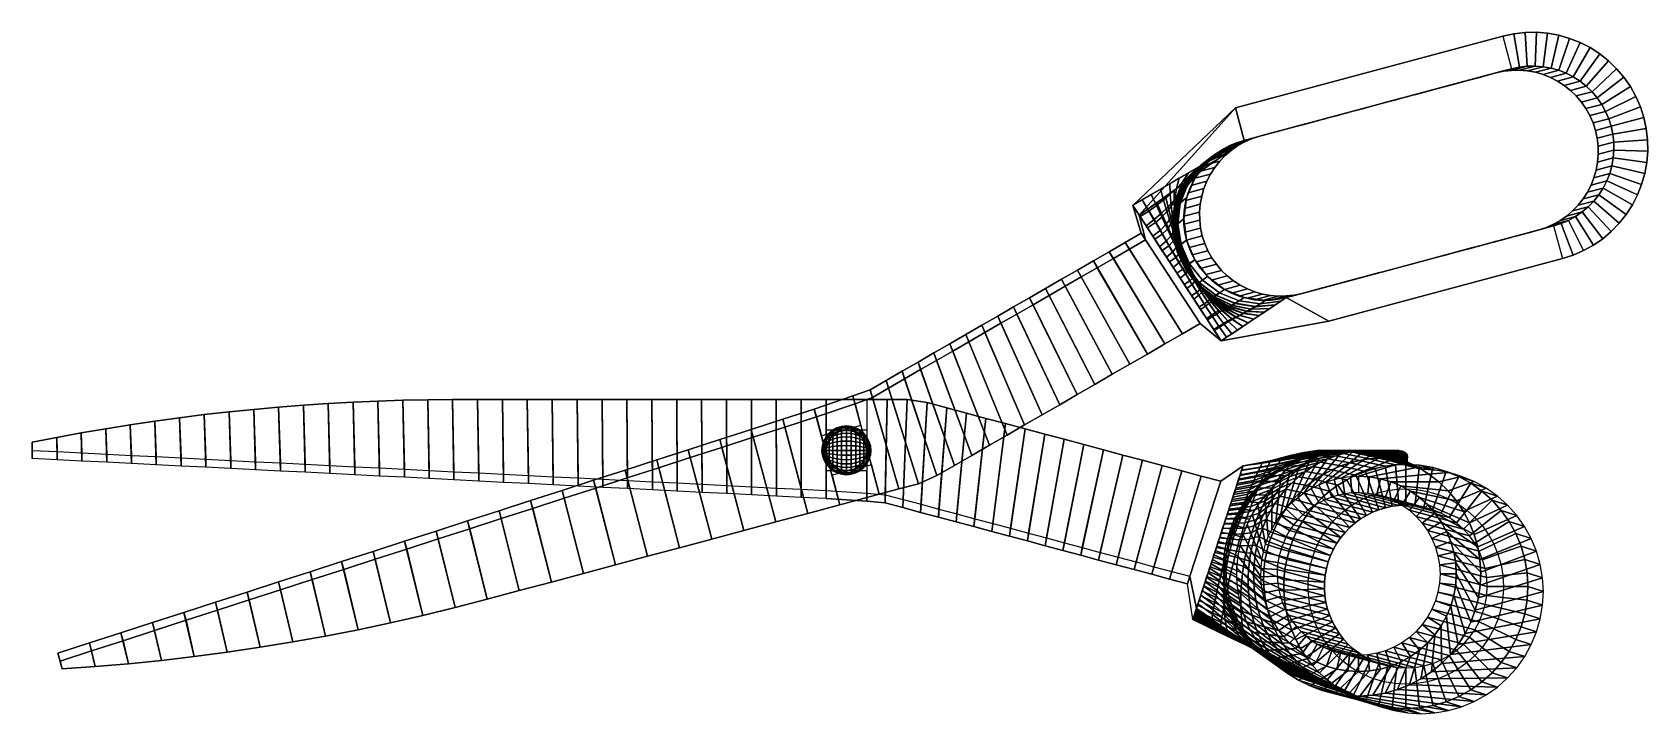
# Model space of a CAD drawing. Extents: x -5 to 4.92, y -1.62 to 2.57.
import ezdxf

# ---------------------------------------------------------------- set-up
doc = ezdxf.new("R2010")
doc.units = 0
doc.header["$MEASUREMENT"] = 0
for name, color, linetype in [('1STBLADE', 5, 'CONTINUOUS'), ('FINGSURF', 3, 'CONTINUOUS'), ('NEWSURF', 3, 'CONTINUOUS'), ('PIN', 7, 'CONTINUOUS')]:
    doc.layers.add(name, color=color, linetype=linetype)

msp = doc.modelspace()

# ---------------------------------------------------------------- linework, layer by layer
at = {"layer": '1STBLADE'}
for points in [[(-0.125, 0.125, 0.1), (-0.125, 0.3125, 0.1), (0.125, 0.3125, 0.1), (0.125, 0.125, 0.1)], [(-0.125, 0.125), (-0.125, 0.3125), (0.125, 0.3125), (0.125, 0.125)], [(-0.125, 0.3125, 0.1), (-0.125, 0.3125), (0.125, 0.3125), (0.125, 0.3125, 0.1)], [(-0.0735, 0.1011), (-0.0735, 0.1011, 0.1), (-0.1011, 0.0735, 0.1), (-0.1011, 0.0735)], [(-0.0386, 0.1189), (-0.0386, 0.1189, 0.1), (-0.0735, 0.1011, 0.1), (-0.0735, 0.1011)], [(0, 0.125), (0, 0.125, 0.1), (-0.0386, 0.1189, 0.1), (-0.0386, 0.1189)], [(0, 0.125, 0.1), (0, 0.125), (0, 0.125), (0, 0.125, 0.1)], [(0, 0.125, 0.1), (0, 0.125), (0, 0.125), (0, 0.125, 0.1)], [(0, 0.125), (0, 0.125, 0.1), (0.0386, 0.1189, 0.1), (0.0386, 0.1189)], [(0.0386, 0.1189), (0.0386, 0.1189, 0.1), (0.0735, 0.1011, 0.1), (0.0735, 0.1011)], [(0.0735, 0.1011), (0.0735, 0.1011, 0.1), (0.1011, 0.0735, 0.1), (0.1011, 0.0735)], [(-5, 0.05, 0.1), (-5, -0.05, 0.1), (-5, 0), (-5, 0.05)], [(-0.1189, 0.0386), (-0.1189, 0.0386, 0.1), (-0.125, 0, 0.1), (-0.125, 0)], [(-0.1189, -0.0386), (-0.1189, -0.0386, 0.1), (-0.125, 0, 0.1), (-0.125, 0)], [(-0.1011, 0.0735), (-0.1011, 0.0735, 0.1), (-0.1189, 0.0386, 0.1), (-0.1189, 0.0386)], [(0.1011, 0.0735), (0.1011, 0.0735, 0.1), (0.1189, 0.0386, 0.1), (0.1189, 0.0386)], [(0.1189, 0.0386), (0.1189, 0.0386, 0.1), (0.125, 0, 0.1), (0.125, 0)], [(0.1189, -0.0386), (0.1189, -0.0386, 0.1), (0.125, 0, 0.1), (0.125, 0)], [(-0.1011, -0.0735), (-0.1011, -0.0735, 0.1), (-0.1189, -0.0386, 0.1), (-0.1189, -0.0386)], [(-0.0735, -0.1011), (-0.0735, -0.1011, 0.1), (-0.1011, -0.0735, 0.1), (-0.1011, -0.0735)], [(0.0735, -0.1011), (0.0735, -0.1011, 0.1), (0.1011, -0.0735, 0.1), (0.1011, -0.0735)], [(0.1011, -0.0735), (0.1011, -0.0735, 0.1), (0.1189, -0.0386, 0.1), (0.1189, -0.0386)], [(-0.125, -0.125, 0.1), (-0.125, -0.2966, 0.1), (0.125, -0.3125, 0.1), (0.125, -0.125, 0.1)], [(-0.125, -0.125), (-0.125, -0.2466), (0.125, -0.2625), (0.125, -0.125)], [(-0.0386, -0.1189), (-0.0386, -0.1189, 0.1), (-0.0735, -0.1011, 0.1), (-0.0735, -0.1011)], [(0, -0.125), (0, -0.125, 0.1), (-0.0386, -0.1189, 0.1), (-0.0386, -0.1189)], [(0, -0.125), (0, -0.125, 0.1), (0.0386, -0.1189, 0.1), (0.0386, -0.1189)], [(0, -0.125, 0.1), (0, -0.125), (0, -0.125), (0, -0.125, 0.1)], [(0, -0.125, 0.1), (0, -0.125), (0, -0.125), (0, -0.125, 0.1)], [(0.0386, -0.1189), (0.0386, -0.1189, 0.1), (0.0735, -0.1011, 0.1), (0.0735, -0.1011)], [(-0.125, -0.2966, 0.1), (-0.125, -0.2466), (0.125, -0.2625), (0.125, -0.3125, 0.1)]]:
    msp.add_3dface(points, dxfattribs=at)
at = {"layer": '1STBLADE', "invisible_edges": 15}
for points in [[(-0.125, 0), (-0.1189, 0.0386), (-0.125, 0.125)], [(-0.1189, 0.0386), (-0.1011, 0.0735), (-0.125, 0.125)], [(-0.1011, 0.0735), (-0.0735, 0.1011), (-0.125, 0.125)], [(-0.0735, 0.1011), (-0.0386, 0.1189), (-0.125, 0.125)], [(-0.0386, 0.1189), (0, 0.125), (-0.125, 0.125)], [(-0.125, 0, 0.1), (-0.1189, 0.0386, 0.1), (-0.125, 0.125, 0.1)], [(-0.1189, 0.0386, 0.1), (-0.1011, 0.0735, 0.1), (-0.125, 0.125, 0.1)], [(-0.1011, 0.0735, 0.1), (-0.0735, 0.1011, 0.1), (-0.125, 0.125, 0.1)], [(-0.0735, 0.1011, 0.1), (-0.0386, 0.1189, 0.1), (-0.125, 0.125, 0.1)], [(-0.0386, 0.1189, 0.1), (0, 0.125, 0.1), (-0.125, 0.125, 0.1)], [(0.0386, 0.1189), (0, 0.125), (0.125, 0.125)], [(0.0386, 0.1189, 0.1), (0, 0.125, 0.1), (0.125, 0.125, 0.1)], [(0.0735, 0.1011), (0.0386, 0.1189), (0.125, 0.125)], [(0.0735, 0.1011, 0.1), (0.0386, 0.1189, 0.1), (0.125, 0.125, 0.1)], [(0.1011, 0.0735), (0.0735, 0.1011), (0.125, 0.125)], [(0.1011, 0.0735, 0.1), (0.0735, 0.1011, 0.1), (0.125, 0.125, 0.1)], [(0.1189, 0.0386), (0.1011, 0.0735), (0.125, 0.125)], [(0.1189, 0.0386, 0.1), (0.1011, 0.0735, 0.1), (0.125, 0.125, 0.1)], [(0.125, 0), (0.1189, 0.0386), (0.125, 0.125)], [(0.125, 0, 0.1), (0.1189, 0.0386, 0.1), (0.125, 0.125, 0.1)], [(-0.125, 0), (-0.1189, -0.0386), (-0.125, -0.125)], [(-0.125, 0, 0.1), (-0.1189, -0.0386, 0.1), (-0.125, -0.125, 0.1)], [(0.125, 0), (0.1189, -0.0386), (0.125, -0.125)], [(0.125, 0, 0.1), (0.1189, -0.0386, 0.1), (0.125, -0.125, 0.1)], [(-0.1189, -0.0386), (-0.1011, -0.0735), (-0.125, -0.125)], [(-0.1189, -0.0386, 0.1), (-0.1011, -0.0735, 0.1), (-0.125, -0.125, 0.1)], [(-0.1011, -0.0735), (-0.0735, -0.1011), (-0.125, -0.125)], [(-0.1011, -0.0735, 0.1), (-0.0735, -0.1011, 0.1), (-0.125, -0.125, 0.1)], [(0.1011, -0.0735), (0.0735, -0.1011), (0.125, -0.125)], [(0.1011, -0.0735, 0.1), (0.0735, -0.1011, 0.1), (0.125, -0.125, 0.1)], [(0.1189, -0.0386), (0.1011, -0.0735), (0.125, -0.125)], [(0.1189, -0.0386, 0.1), (0.1011, -0.0735, 0.1), (0.125, -0.125, 0.1)], [(-0.0735, -0.1011), (-0.0386, -0.1189), (-0.125, -0.125)], [(-0.0735, -0.1011, 0.1), (-0.0386, -0.1189, 0.1), (-0.125, -0.125, 0.1)], [(-0.0386, -0.1189), (0, -0.125), (-0.125, -0.125)], [(-0.0386, -0.1189, 0.1), (0, -0.125, 0.1), (-0.125, -0.125, 0.1)], [(0.0386, -0.1189), (0, -0.125), (0.125, -0.125)], [(0.0386, -0.1189, 0.1), (0, -0.125, 0.1), (0.125, -0.125, 0.1)], [(0.0735, -0.1011), (0.0386, -0.1189), (0.125, -0.125)], [(0.0735, -0.1011, 0.1), (0.0386, -0.1189, 0.1), (0.125, -0.125, 0.1)]]:
    msp.add_3dface(points, dxfattribs=at)
at = {"layer": 'FINGSURF', "extrusion": (3.17092e-17, -1.1834e-16, -1)}
for p, q in [((0.0399, 0.3342, 0.1), (-0.1975, 0.2541, 0.1)), ((0.0884, 0.1531, 0.1), (0.0399, 0.3342, 0.1)), ((-0.1531, 0.0884, 0.1), (-0.1975, 0.2541, 0.1)), ((0.0528, 0.2859, 0.2), (-0.1846, 0.2058, 0.2)), ((-0.1531, 0.0884, 0.2), (-0.1846, 0.2058, 0.2)), ((0.0884, 0.1531, 0.2), (0.0528, 0.2859, 0.2)), ((0.1531, -0.0884, 0.2), (0.2016, -0.2695, 0.2)), ((0.1531, -0.0884, 0.1), (0.2016, -0.2695, 0.1)), ((-0.0884, -0.1531, 0.2), (-0.0399, -0.3342, 0.2)), ((-0.0884, -0.1531, 0.1), (-0.0399, -0.3342, 0.1))]:
    msp.add_line(p, q, dxfattribs=at)
for elevation in [-0.1, -0.2]:
    msp.add_lwpolyline([(-0.2016, -0.2695), (0.0399, -0.3342, 0.049876)], format="xyb", dxfattribs=dict(at, elevation=elevation))
at = {"layer": 'FINGSURF'}
for points in [[(4.0313, 2.5446, 0.35), (4.0313, 2.5446, -0.15), (2.3892, 2.1046, -0.15), (2.3892, 2.1046, 0.35)], [(2.4429, 1.9044, 0.45), (2.3892, 2.1046, 0.35), (4.0313, 2.5446, 0.35), (4.0849, 2.3444, 0.45)], [(2.4429, 1.9044, -0.15), (2.3892, 2.1046, -0.15), (4.0313, 2.5446, -0.15), (4.0849, 2.3444, -0.15)], [(3.9883, 2.3185, 0.35), (4.0849, 2.3444, 0.45), (2.4429, 1.9044, 0.45), (2.5394, 1.9303, 0.35)], [(2.4429, 1.9044, -0.15), (2.5394, 1.9303, -0.05), (3.9883, 2.3185, -0.05), (4.0849, 2.3444, -0.15)], [(2.5394, 1.9303, -0.05), (2.5394, 1.9303, 0.35), (3.9883, 2.3185, 0.35), (3.9883, 2.3185, -0.05)], [(1.7586, 1.5052, 0.0741), (2.3892, 2.1046, -0.15), (2.4429, 1.9044, -0.15), (1.7586, 1.5052, 0.0741)], [(1.7982, 1.4444, 0.2241), (2.3892, 2.1046, 0.35), (2.3892, 2.1046, -0.15), (1.7586, 1.5052, 0.0741)], [(1.7982, 1.4444, 0.2241), (2.3892, 2.1046, 0.35), (2.4429, 1.9044, 0.45), (1.7982, 1.4444, 0.2241)], [(1.8369, 1.2933, 0.2), (1.8105, 1.3338, 0.1), (1.7586, 1.5052, 0.0741), (1.7982, 1.4444, 0.2241)], [(1.7586, 1.5052, 0.0741), (1.8105, 1.3338, 0.1), (2.1722, 0.7785, 0.1), (2.3011, 0.6723, 0.0741)], [(1.8369, 1.2933, 0.2), (1.7982, 1.4444, 0.2241), (2.3011, 0.6723, 0.2241), (2.1722, 0.7785, 0.2)], [(2.7983, 0.9644, 0.35), (2.7017, 0.9385, 0.45), (4.3437, 1.3785, 0.45), (4.2472, 1.3526, 0.35)], [(4.3437, 1.3785, -0.15), (4.2472, 1.3526, -0.05), (2.7983, 0.9644, -0.05), (2.7017, 0.9385, -0.15)], [(2.962, 0.7937, -0.15), (2.7017, 0.9385, -0.15), (4.3437, 1.3785, -0.15), (4.3974, 1.1783, -0.15)], [(2.962, 0.7937, 0.35), (2.7017, 0.9385, 0.45), (4.3437, 1.3785, 0.45), (4.3974, 1.1783, 0.35)], [(2.7983, 0.9644, -0.05), (2.7983, 0.9644, 0.35), (4.2472, 1.3526, 0.35), (4.2472, 1.3526, -0.05)], [(2.962, 0.7937, -0.15), (2.962, 0.7937, 0.35), (4.3974, 1.1783, 0.35), (4.3974, 1.1783, -0.15)], [(2.3011, 0.6723, 0.0741), (2.7017, 0.9385, -0.15), (2.962, 0.7937, -0.1383), (2.3011, 0.6723, 0.0741)], [(2.3011, 0.6723, 0.2241), (2.962, 0.7937, 0.35), (2.7017, 0.9385, 0.45), (2.3011, 0.6723, 0.2241)], [(2.1722, 0.7785, 0.1), (2.1722, 0.7785, 0.2), (2.3011, 0.6723, 0.2241), (2.3011, 0.6723, 0.0741)], [(2.3011, 0.6723, 0.2241), (2.3011, 0.6723, 0.0741), (2.962, 0.7937, -0.1383), (2.962, 0.7937, 0.35)], [(0.0528, 0.2859, 0.2), (0.0399, 0.3342, 0.1), (-0.1975, 0.2541, 0.1), (-0.1846, 0.2058, 0.2)], [(-0.1531, 0.0884, 0.1), (-0.1975, 0.2541, 0.1), (0.0399, 0.3342, 0.1), (0.0884, 0.1531, 0.1)], [(-0.1531, 0.0884, 0.2), (-0.1846, 0.2058, 0.2), (0.0528, 0.2859, 0.2), (0.0884, 0.1531, 0.2)], [(-0.0681, 0.1048, 0.2), (-0.0681, 0.1048, 0.1), (-0.0971, 0.0787, 0.1), (-0.0971, 0.0787, 0.2)], [(-0.0324, 0.1207, 0.2), (-0.0324, 0.1207, 0.1), (-0.0681, 0.1048, 0.1), (-0.0681, 0.1048, 0.2)], [(-0.0324, 0.1207, 0.2), (-0.0324, 0.1207, 0.1), (0.0065, 0.1248, 0.1), (0.0065, 0.1248, 0.2)], [(-0.0324, 0.1207, 0.1), (-0.0324, 0.1207, 0.2), (-0.0324, 0.1207, 0.2), (-0.0324, 0.1207, 0.1)], [(-0.0324, 0.1207, 0.1), (-0.0324, 0.1207, 0.2), (-0.0324, 0.1207, 0.2), (-0.0324, 0.1207, 0.1)], [(0.0065, 0.1248, 0.2), (0.0065, 0.1248, 0.1), (0.0448, 0.1167, 0.1), (0.0448, 0.1167, 0.2)], [(0.0448, 0.1167, 0.2), (0.0448, 0.1167, 0.1), (0.0787, 0.0971, 0.1), (0.0787, 0.0971, 0.2)], [(-0.1167, 0.0448, 0.2), (-0.1167, 0.0448, 0.1), (-0.1248, 0.0065, 0.1), (-0.1248, 0.0065, 0.2)], [(-0.1248, 0.0065, 0.2), (-0.1248, 0.0065, 0.1), (-0.1207, -0.0324, 0.1), (-0.1207, -0.0324, 0.2)], [(-0.0971, 0.0787, 0.2), (-0.0971, 0.0787, 0.1), (-0.1167, 0.0448, 0.1), (-0.1167, 0.0448, 0.2)], [(0.0787, 0.0971, 0.2), (0.0787, 0.0971, 0.1), (0.1048, 0.0681, 0.1), (0.1048, 0.0681, 0.2)], [(0.1048, 0.0681, 0.2), (0.1048, 0.0681, 0.1), (0.1207, 0.0324, 0.1), (0.1207, 0.0324, 0.2)], [(0.1248, -0.0065, 0.2), (0.1248, -0.0065, 0.1), (0.1207, 0.0324, 0.1), (0.1207, 0.0324, 0.2)], [(-0.1048, -0.0681, 0.2), (-0.1048, -0.0681, 0.1), (-0.1207, -0.0324, 0.1), (-0.1207, -0.0324, 0.2)], [(-0.0787, -0.0971, 0.2), (-0.0787, -0.0971, 0.1), (-0.1048, -0.0681, 0.1), (-0.1048, -0.0681, 0.2)], [(-0.0884, -0.1531, 0.1), (-0.0399, -0.3342, 0.1), (0.2016, -0.2695, 0.1), (0.1531, -0.0884, 0.1)], [(-0.0884, -0.1531, 0.2), (-0.0399, -0.3342, 0.2), (0.2016, -0.2695, 0.2), (0.1531, -0.0884, 0.2)], [(-0.0448, -0.1167, 0.2), (-0.0448, -0.1167, 0.1), (-0.0787, -0.0971, 0.1), (-0.0787, -0.0971, 0.2)], [(0.0681, -0.1048, 0.2), (0.0681, -0.1048, 0.1), (0.0971, -0.0787, 0.1), (0.0971, -0.0787, 0.2)], [(0.0971, -0.0787, 0.2), (0.0971, -0.0787, 0.1), (0.1167, -0.0448, 0.1), (0.1167, -0.0448, 0.2)], [(0.1167, -0.0448, 0.2), (0.1167, -0.0448, 0.1), (0.1248, -0.0065, 0.1), (0.1248, -0.0065, 0.2)], [(-0.0065, -0.1248, 0.2), (-0.0065, -0.1248, 0.1), (-0.0448, -0.1167, 0.1), (-0.0448, -0.1167, 0.2)], [(0.0324, -0.1207, 0.2), (0.0324, -0.1207, 0.1), (-0.0065, -0.1248, 0.1), (-0.0065, -0.1248, 0.2)], [(0.0324, -0.1207, 0.2), (0.0324, -0.1207, 0.1), (0.0681, -0.1048, 0.1), (0.0681, -0.1048, 0.2)], [(0.0324, -0.1207, 0.1), (0.0324, -0.1207, 0.2), (0.0324, -0.1207, 0.2), (0.0324, -0.1207, 0.1)], [(0.0324, -0.1207, 0.1), (0.0324, -0.1207, 0.2), (0.0324, -0.1207, 0.2), (0.0324, -0.1207, 0.1)], [(-0.0399, -0.3342, 0.2), (0.2016, -0.2695, 0.2), (0.2016, -0.2695, 0.1), (-0.0399, -0.3342, 0.1)], [(-4.8426, -1.2458, 0.1), (-4.8296, -1.2941, 0.2), (-4.8167, -1.3424, 0.2), (-4.8167, -1.3424, 0.1)]]:
    msp.add_3dface(points, dxfattribs=at)
at = {"layer": 'FINGSURF', "invisible_edges": 15}
for points in [[(-0.0681, 0.1048, 0.2), (-0.0324, 0.1207, 0.2), (-0.1531, 0.0884, 0.2)], [(-0.0681, 0.1048, 0.1), (-0.0324, 0.1207, 0.1), (-0.1531, 0.0884, 0.1)], [(-0.0971, 0.0787, 0.2), (-0.0681, 0.1048, 0.2), (-0.1531, 0.0884, 0.2)], [(-0.0971, 0.0787, 0.1), (-0.0681, 0.1048, 0.1), (-0.1531, 0.0884, 0.1)], [(0.0065, 0.1248, 0.2), (-0.0324, 0.1207, 0.2), (0.0884, 0.1531, 0.2)], [(0.0065, 0.1248, 0.1), (-0.0324, 0.1207, 0.1), (0.0884, 0.1531, 0.1)], [(0.0448, 0.1167, 0.2), (0.0065, 0.1248, 0.2), (0.0884, 0.1531, 0.2)], [(0.0448, 0.1167, 0.1), (0.0065, 0.1248, 0.1), (0.0884, 0.1531, 0.1)], [(0.0787, 0.0971, 0.2), (0.0448, 0.1167, 0.2), (0.0884, 0.1531, 0.2)], [(0.0787, 0.0971, 0.1), (0.0448, 0.1167, 0.1), (0.0884, 0.1531, 0.1)], [(0.1048, 0.0681, 0.2), (0.0787, 0.0971, 0.2), (0.0884, 0.1531, 0.2)], [(0.1048, 0.0681, 0.1), (0.0787, 0.0971, 0.1), (0.0884, 0.1531, 0.1)], [(0.1207, 0.0324, 0.2), (0.1048, 0.0681, 0.2), (0.0884, 0.1531, 0.2)], [(0.1207, 0.0324, 0.1), (0.1048, 0.0681, 0.1), (0.0884, 0.1531, 0.1)], [(-0.1207, -0.0324, 0.2), (-0.1248, 0.0065, 0.2), (-0.1531, 0.0884, 0.2)], [(-0.1248, 0.0065, 0.2), (-0.1167, 0.0448, 0.2), (-0.1531, 0.0884, 0.2)], [(-0.1167, 0.0448, 0.2), (-0.0971, 0.0787, 0.2), (-0.1531, 0.0884, 0.2)], [(-0.1207, -0.0324, 0.1), (-0.1248, 0.0065, 0.1), (-0.1531, 0.0884, 0.1)], [(-0.1248, 0.0065, 0.1), (-0.1167, 0.0448, 0.1), (-0.1531, 0.0884, 0.1)], [(-0.1167, 0.0448, 0.1), (-0.0971, 0.0787, 0.1), (-0.1531, 0.0884, 0.1)], [(0.1207, 0.0324, 0.2), (0.1248, -0.0065, 0.2), (0.1531, -0.0884, 0.2)], [(0.1207, 0.0324, 0.1), (0.1248, -0.0065, 0.1), (0.1531, -0.0884, 0.1)], [(-0.1207, -0.0324, 0.2), (-0.1048, -0.0681, 0.2), (-0.0884, -0.1531, 0.2)], [(-0.1207, -0.0324, 0.1), (-0.1048, -0.0681, 0.1), (-0.0884, -0.1531, 0.1)], [(-0.1048, -0.0681, 0.2), (-0.0787, -0.0971, 0.2), (-0.0884, -0.1531, 0.2)], [(-0.1048, -0.0681, 0.1), (-0.0787, -0.0971, 0.1), (-0.0884, -0.1531, 0.1)], [(-0.0787, -0.0971, 0.2), (-0.0448, -0.1167, 0.2), (-0.0884, -0.1531, 0.2)], [(-0.0787, -0.0971, 0.1), (-0.0448, -0.1167, 0.1), (-0.0884, -0.1531, 0.1)], [(0.0681, -0.1048, 0.2), (0.0324, -0.1207, 0.2), (0.1531, -0.0884, 0.2)], [(0.0681, -0.1048, 0.1), (0.0324, -0.1207, 0.1), (0.1531, -0.0884, 0.1)], [(0.0971, -0.0787, 0.2), (0.0681, -0.1048, 0.2), (0.1531, -0.0884, 0.2)], [(0.0971, -0.0787, 0.1), (0.0681, -0.1048, 0.1), (0.1531, -0.0884, 0.1)], [(0.1167, -0.0448, 0.2), (0.0971, -0.0787, 0.2), (0.1531, -0.0884, 0.2)], [(0.1167, -0.0448, 0.1), (0.0971, -0.0787, 0.1), (0.1531, -0.0884, 0.1)], [(0.1248, -0.0065, 0.2), (0.1167, -0.0448, 0.2), (0.1531, -0.0884, 0.2)], [(0.1248, -0.0065, 0.1), (0.1167, -0.0448, 0.1), (0.1531, -0.0884, 0.1)], [(-0.0448, -0.1167, 0.2), (-0.0065, -0.1248, 0.2), (-0.0884, -0.1531, 0.2)], [(-0.0448, -0.1167, 0.1), (-0.0065, -0.1248, 0.1), (-0.0884, -0.1531, 0.1)], [(-0.0065, -0.1248, 0.2), (0.0324, -0.1207, 0.2), (-0.0884, -0.1531, 0.2)], [(-0.0065, -0.1248, 0.1), (0.0324, -0.1207, 0.1), (-0.0884, -0.1531, 0.1)]]:
    msp.add_3dface(points, dxfattribs=at)
at = {"layer": 'NEWSURF', "extrusion": (0.950634, -0.310313, 0)}
msp.add_line((3.1416, -0.009, -0.1464), (3.4402, -0.0692, -0.15), dxfattribs=at)
at = {"layer": 'NEWSURF'}
for points in [[(2.2997, -0.1898, 0.1), (2.4359, -0.0949, 0.1259), (2.1274, -1.0398, 0.1259), (2.094, -0.8198, 0.1)], [(2.2997, -0.1898), (2.4359, -0.0949, -0.0241), (2.1499, -0.9708, -0.0241), (2.109, -0.7738)], [(2.4359, -0.0949, 0.1259), (2.4359, -0.0949, -0.0241), (2.1499, -0.9708, -0.0241), (2.1274, -1.0398, 0.1259)], [(2.2997, -0.1898), (2.2997, -0.1898, 0.1), (2.4359, -0.0949, 0.1259), (2.4359, -0.0949, -0.0241)], [(2.109, -0.7738), (2.094, -0.8198, 0.1), (2.2997, -0.1898, 0.1), (2.2997, -0.1898)], [(2.094, -0.8198, 0.1), (2.109, -0.7738), (2.1499, -0.9708, -0.0241), (2.1274, -1.0398, 0.1259)]]:
    msp.add_3dface(points, dxfattribs=at)
at = {"layer": 'PIN'}
msp.add_line((-0.15, 0, 0.2), (0.15, 0, 0.2), dxfattribs=at)
msp.add_arc((0, 0, 0.2), 0.15, 0, 180, dxfattribs=at)

# ---------------------------------------------------------------- meshes
at = {"layer": '1STBLADE'}
mesh = msp.add_polymesh((2, 33), dxfattribs=at)
for k, corner in enumerate([(-0.125, 0.3125), (-0.2779, 0.3125), (-0.4308, 0.3125), (-0.5837, 0.3125), (-0.7366, 0.3125), (-0.8894, 0.3125), (-1.0423, 0.3125), (-1.1952, 0.3125), (-1.3481, 0.3125), (-1.501, 0.3125), (-1.6539, 0.3125), (-1.8068, 0.3125), (-1.9597, 0.3125), (-2.1126, 0.3125), (-2.2655, 0.3125), (-2.4183, 0.3124), (-2.5712, 0.311), (-2.7241, 0.3079), (-2.8769, 0.303), (-3.0296, 0.2963), (-3.1823, 0.2879), (-3.3348, 0.2777), (-3.4873, 0.2658), (-3.6395, 0.252), (-3.7916, 0.2366), (-3.9436, 0.2194), (-4.0953, 0.2004), (-4.2467, 0.1797), (-4.398, 0.1572), (-4.5489, 0.133), (-4.6996, 0.1071), (-4.85, 0.0794), (-5, 0.05), (-0.125, -0.2466), (-0.2773, -0.2389), (-0.4297, -0.2312), (-0.582, -0.2235), (-0.7344, -0.2158), (-0.8867, -0.2081), (-1.0391, -0.2004), (-1.1914, -0.1926), (-1.3438, -0.1849), (-1.4961, -0.1772), (-1.6484, -0.1695), (-1.8008, -0.1618), (-1.9531, -0.1541), (-2.1055, -0.1464), (-2.2578, -0.1387), (-2.4102, -0.131), (-2.5625, -0.1233), (-2.7148, -0.1156), (-2.8672, -0.1079), (-3.0195, -0.1002), (-3.1719, -0.0925), (-3.3242, -0.0848), (-3.4766, -0.0771), (-3.6289, -0.0694), (-3.7812, -0.0616), (-3.9336, -0.0539), (-4.0859, -0.0462), (-4.2383, -0.0385), (-4.3906, -0.0308), (-4.543, -0.0231), (-4.6953, -0.0154), (-4.8477, -0.0077), (-5, 0)]):
    mesh.set_mesh_vertex(divmod(k, 33), corner)
mesh = msp.add_polymesh((2, 33), dxfattribs=at)
for k, corner in enumerate([(-0.125, -0.2966, 0.1), (-0.2773, -0.2889, 0.1), (-0.4297, -0.2812, 0.1), (-0.582, -0.2735, 0.1), (-0.7344, -0.2658, 0.1), (-0.8867, -0.2581, 0.1), (-1.0391, -0.2504, 0.1), (-1.1914, -0.2426, 0.1), (-1.3438, -0.2349, 0.1), (-1.4961, -0.2272, 0.1), (-1.6484, -0.2195, 0.1), (-1.8008, -0.2118, 0.1), (-1.9531, -0.2041, 0.1), (-2.1055, -0.1964, 0.1), (-2.2578, -0.1887, 0.1), (-2.4102, -0.181, 0.1), (-2.5625, -0.1733, 0.1), (-2.7148, -0.1656, 0.1), (-2.8672, -0.1579, 0.1), (-3.0195, -0.1502, 0.1), (-3.1719, -0.1425, 0.1), (-3.3242, -0.1348, 0.1), (-3.4766, -0.1271, 0.1), (-3.6289, -0.1194, 0.1), (-3.7812, -0.1116, 0.1), (-3.9336, -0.1039, 0.1), (-4.0859, -0.0962, 0.1), (-4.2383, -0.0885, 0.1), (-4.3906, -0.0808, 0.1), (-4.543, -0.0731, 0.1), (-4.6953, -0.0654, 0.1), (-4.8477, -0.0577, 0.1), (-5, -0.05, 0.1), (-0.125, 0.3125, 0.1), (-0.2779, 0.3125, 0.1), (-0.4308, 0.3125, 0.1), (-0.5837, 0.3125, 0.1), (-0.7366, 0.3125, 0.1), (-0.8894, 0.3125, 0.1), (-1.0423, 0.3125, 0.1), (-1.1952, 0.3125, 0.1), (-1.3481, 0.3125, 0.1), (-1.501, 0.3125, 0.1), (-1.6539, 0.3125, 0.1), (-1.8068, 0.3125, 0.1), (-1.9597, 0.3125, 0.1), (-2.1126, 0.3125, 0.1), (-2.2655, 0.3125, 0.1), (-2.4183, 0.3124, 0.1), (-2.5712, 0.311, 0.1), (-2.7241, 0.3079, 0.1), (-2.8769, 0.303, 0.1), (-3.0296, 0.2963, 0.1), (-3.1823, 0.2879, 0.1), (-3.3348, 0.2777, 0.1), (-3.4873, 0.2658, 0.1), (-3.6395, 0.252, 0.1), (-3.7916, 0.2366, 0.1), (-3.9436, 0.2194, 0.1), (-4.0953, 0.2004, 0.1), (-4.2467, 0.1797, 0.1), (-4.398, 0.1572, 0.1), (-4.5489, 0.133, 0.1), (-4.6996, 0.1071, 0.1), (-4.85, 0.0794, 0.1), (-5, 0.05, 0.1)]):
    mesh.set_mesh_vertex(divmod(k, 33), corner)
mesh = msp.add_polymesh((2, 33), dxfattribs=at)
for k, corner in enumerate([(-0.125, 0.3125, 0.1), (-0.2779, 0.3125, 0.1), (-0.4308, 0.3125, 0.1), (-0.5837, 0.3125, 0.1), (-0.7366, 0.3125, 0.1), (-0.8894, 0.3125, 0.1), (-1.0423, 0.3125, 0.1), (-1.1952, 0.3125, 0.1), (-1.3481, 0.3125, 0.1), (-1.501, 0.3125, 0.1), (-1.6539, 0.3125, 0.1), (-1.8068, 0.3125, 0.1), (-1.9597, 0.3125, 0.1), (-2.1126, 0.3125, 0.1), (-2.2655, 0.3125, 0.1), (-2.4183, 0.3124, 0.1), (-2.5712, 0.311, 0.1), (-2.7241, 0.3079, 0.1), (-2.8769, 0.303, 0.1), (-3.0296, 0.2963, 0.1), (-3.1823, 0.2879, 0.1), (-3.3348, 0.2777, 0.1), (-3.4873, 0.2658, 0.1), (-3.6395, 0.252, 0.1), (-3.7916, 0.2366, 0.1), (-3.9436, 0.2194, 0.1), (-4.0953, 0.2004, 0.1), (-4.2467, 0.1797, 0.1), (-4.398, 0.1572, 0.1), (-4.5489, 0.133, 0.1), (-4.6996, 0.1071, 0.1), (-4.85, 0.0794, 0.1), (-5, 0.05, 0.1), (-0.125, 0.3125), (-0.2779, 0.3125), (-0.4308, 0.3125), (-0.5837, 0.3125), (-0.7366, 0.3125), (-0.8894, 0.3125), (-1.0423, 0.3125), (-1.1952, 0.3125), (-1.3481, 0.3125), (-1.501, 0.3125), (-1.6539, 0.3125), (-1.8068, 0.3125), (-1.9597, 0.3125), (-2.1126, 0.3125), (-2.2655, 0.3125), (-2.4183, 0.3124), (-2.5712, 0.311), (-2.7241, 0.3079), (-2.8769, 0.303), (-3.0296, 0.2963), (-3.1823, 0.2879), (-3.3348, 0.2777), (-3.4873, 0.2658), (-3.6395, 0.252), (-3.7916, 0.2366), (-3.9436, 0.2194), (-4.0953, 0.2004), (-4.2467, 0.1797), (-4.398, 0.1572), (-4.5489, 0.133), (-4.6996, 0.1071), (-4.85, 0.0794), (-5, 0.05)]):
    mesh.set_mesh_vertex(divmod(k, 33), corner)
mesh = msp.add_polymesh((2, 19), dxfattribs=at)
for k, corner in enumerate([(2.2997, -0.1898, 0.1), (2.1794, -0.1576, 0.1), (2.0592, -0.1254, 0.1), (1.939, -0.0932, 0.1), (1.8188, -0.061, 0.1), (1.6986, -0.0287, 0.1), (1.5783, 0.0035, 0.1), (1.4581, 0.0357, 0.1), (1.3379, 0.0679, 0.1), (1.2177, 0.1001, 0.1), (1.0974, 0.1323, 0.1), (0.9772, 0.1645, 0.1), (0.857, 0.1967, 0.1), (0.7368, 0.229, 0.1), (0.6166, 0.2612, 0.1), (0.4963, 0.2934, 0.1), (0.3739, 0.3125, 0.1), (0.2495, 0.3125, 0.1), (0.125, 0.3125, 0.1), (2.2997, -0.1898), (2.1794, -0.1576), (2.0592, -0.1254), (1.939, -0.0932), (1.8188, -0.061), (1.6986, -0.0287), (1.5783, 0.0035), (1.4581, 0.0357), (1.3379, 0.0679), (1.2177, 0.1001), (1.0974, 0.1323), (0.9772, 0.1645), (0.857, 0.1967), (0.7368, 0.229), (0.6166, 0.2612), (0.4963, 0.2934), (0.3739, 0.3125), (0.2495, 0.3125), (0.125, 0.3125)]):
    mesh.set_mesh_vertex(divmod(k, 19), corner)
mesh = msp.add_polymesh((2, 19), dxfattribs=at)
for k, corner in enumerate([(2.2997, -0.1898), (2.1794, -0.1576), (2.0592, -0.1254), (1.939, -0.0932), (1.8188, -0.061), (1.6986, -0.0287), (1.5783, 0.0035), (1.4581, 0.0357), (1.3379, 0.0679), (1.2177, 0.1001), (1.0974, 0.1323), (0.9772, 0.1645), (0.857, 0.1967), (0.7368, 0.229), (0.6166, 0.2612), (0.4963, 0.2934), (0.3739, 0.3125), (0.2495, 0.3125), (0.125, 0.3125), (2.109, -0.7738), (1.999, -0.7443), (1.889, -0.7148), (1.7789, -0.6853), (1.6689, -0.6558), (1.5588, -0.6264), (1.4488, -0.5969), (1.3387, -0.5674), (1.2287, -0.5379), (1.1187, -0.5084), (1.0086, -0.4789), (0.8986, -0.4494), (0.7885, -0.42), (0.6785, -0.3905), (0.5684, -0.361), (0.4584, -0.3315), (0.3484, -0.302), (0.2383, -0.2725), (0.125, -0.2625)]):
    mesh.set_mesh_vertex(divmod(k, 19), corner)
mesh = msp.add_polymesh((2, 19), dxfattribs=at)
for k, corner in enumerate([(2.2997, -0.1898, 0.1), (2.1794, -0.1576, 0.1), (2.0592, -0.1254, 0.1), (1.939, -0.0932, 0.1), (1.8188, -0.061, 0.1), (1.6986, -0.0287, 0.1), (1.5783, 0.0035, 0.1), (1.4581, 0.0357, 0.1), (1.3379, 0.0679, 0.1), (1.2177, 0.1001, 0.1), (1.0974, 0.1323, 0.1), (0.9772, 0.1645, 0.1), (0.857, 0.1967, 0.1), (0.7368, 0.229, 0.1), (0.6166, 0.2612, 0.1), (0.4963, 0.2934, 0.1), (0.3739, 0.3125, 0.1), (0.2495, 0.3125, 0.1), (0.125, 0.3125, 0.1), (2.094, -0.8198, 0.1), (1.9848, -0.7905, 0.1), (1.8756, -0.7612, 0.1), (1.7664, -0.732, 0.1), (1.6572, -0.7027, 0.1), (1.548, -0.6735, 0.1), (1.4388, -0.6442, 0.1), (1.3296, -0.6149, 0.1), (1.2204, -0.5857, 0.1), (1.1112, -0.5564, 0.1), (1.0019, -0.5271, 0.1), (0.8927, -0.4979, 0.1), (0.7835, -0.4686, 0.1), (0.6743, -0.4393, 0.1), (0.5651, -0.4101, 0.1), (0.4559, -0.3808, 0.1), (0.3467, -0.3516, 0.1), (0.2375, -0.3223, 0.1), (0.125, -0.3125, 0.1)]):
    mesh.set_mesh_vertex(divmod(k, 19), corner)
mesh = msp.add_polymesh((2, 33), dxfattribs=at)
for k, corner in enumerate([(-0.125, -0.2966, 0.1), (-0.2773, -0.2889, 0.1), (-0.4297, -0.2812, 0.1), (-0.582, -0.2735, 0.1), (-0.7344, -0.2658, 0.1), (-0.8867, -0.2581, 0.1), (-1.0391, -0.2504, 0.1), (-1.1914, -0.2426, 0.1), (-1.3438, -0.2349, 0.1), (-1.4961, -0.2272, 0.1), (-1.6484, -0.2195, 0.1), (-1.8008, -0.2118, 0.1), (-1.9531, -0.2041, 0.1), (-2.1055, -0.1964, 0.1), (-2.2578, -0.1887, 0.1), (-2.4102, -0.181, 0.1), (-2.5625, -0.1733, 0.1), (-2.7148, -0.1656, 0.1), (-2.8672, -0.1579, 0.1), (-3.0195, -0.1502, 0.1), (-3.1719, -0.1425, 0.1), (-3.3242, -0.1348, 0.1), (-3.4766, -0.1271, 0.1), (-3.6289, -0.1194, 0.1), (-3.7812, -0.1116, 0.1), (-3.9336, -0.1039, 0.1), (-4.0859, -0.0962, 0.1), (-4.2383, -0.0885, 0.1), (-4.3906, -0.0808, 0.1), (-4.543, -0.0731, 0.1), (-4.6953, -0.0654, 0.1), (-4.8477, -0.0577, 0.1), (-5, -0.05, 0.1), (-0.125, -0.2466), (-0.2773, -0.2389), (-0.4297, -0.2312), (-0.582, -0.2235), (-0.7344, -0.2158), (-0.8867, -0.2081), (-1.0391, -0.2004), (-1.1914, -0.1926), (-1.3438, -0.1849), (-1.4961, -0.1772), (-1.6484, -0.1695), (-1.8008, -0.1618), (-1.9531, -0.1541), (-2.1055, -0.1464), (-2.2578, -0.1387), (-2.4102, -0.131), (-2.5625, -0.1233), (-2.7148, -0.1156), (-2.8672, -0.1079), (-3.0195, -0.1002), (-3.1719, -0.0925), (-3.3242, -0.0848), (-3.4766, -0.0771), (-3.6289, -0.0694), (-3.7812, -0.0616), (-3.9336, -0.0539), (-4.0859, -0.0462), (-4.2383, -0.0385), (-4.3906, -0.0308), (-4.543, -0.0231), (-4.6953, -0.0154), (-4.8477, -0.0077), (-5, 0)]):
    mesh.set_mesh_vertex(divmod(k, 33), corner)
mesh = msp.add_polymesh((2, 19), dxfattribs=at)
for k, corner in enumerate([(2.094, -0.8198, 0.1), (1.9848, -0.7905, 0.1), (1.8756, -0.7612, 0.1), (1.7664, -0.732, 0.1), (1.6572, -0.7027, 0.1), (1.548, -0.6735, 0.1), (1.4388, -0.6442, 0.1), (1.3296, -0.6149, 0.1), (1.2204, -0.5857, 0.1), (1.1112, -0.5564, 0.1), (1.0019, -0.5271, 0.1), (0.8927, -0.4979, 0.1), (0.7835, -0.4686, 0.1), (0.6743, -0.4393, 0.1), (0.5651, -0.4101, 0.1), (0.4559, -0.3808, 0.1), (0.3467, -0.3516, 0.1), (0.2375, -0.3223, 0.1), (0.125, -0.3125, 0.1), (2.109, -0.7738), (1.999, -0.7443), (1.889, -0.7148), (1.7789, -0.6853), (1.6689, -0.6558), (1.5588, -0.6264), (1.4488, -0.5969), (1.3387, -0.5674), (1.2287, -0.5379), (1.1187, -0.5084), (1.0086, -0.4789), (0.8986, -0.4494), (0.7885, -0.42), (0.6785, -0.3905), (0.5684, -0.361), (0.4584, -0.3315), (0.3484, -0.302), (0.2383, -0.2725), (0.125, -0.2625)]):
    mesh.set_mesh_vertex(divmod(k, 19), corner)
at = {"layer": 'FINGSURF'}
mesh = msp.add_polymesh((2, 33), dxfattribs=at)
for k, corner in enumerate([(4.3974, 1.1783, -0.15), (4.4635, 1.1995, -0.15), (4.5272, 1.2271, -0.15), (4.5878, 1.2608, -0.15), (4.6449, 1.3003, -0.15), (4.6978, 1.3452, -0.15), (4.7461, 1.3951, -0.15), (4.7892, 1.4495, -0.15), (4.8269, 1.5078, -0.15), (4.8586, 1.5696, -0.15), (4.8841, 1.6341, -0.15), (4.9031, 1.7008, -0.15), (4.9156, 1.7691, -0.15), (4.9212, 1.8383, -0.15), (4.9201, 1.9077, -0.15), (4.9122, 1.9767, -0.15), (4.8975, 2.0445, -0.15), (4.8763, 2.1106, -0.15), (4.8487, 2.1743, -0.15), (4.815, 2.2349, -0.15), (4.7755, 2.292, -0.15), (4.7305, 2.3449, -0.15), (4.6807, 2.3932, -0.15), (4.6263, 2.4363, -0.15), (4.568, 2.474, -0.15), (4.5062, 2.5057, -0.15), (4.4417, 2.5312, -0.15), (4.3749, 2.5502, -0.15), (4.3067, 2.5627, -0.15), (4.2375, 2.5683, -0.15), (4.1681, 2.5672, -0.15), (4.0991, 2.5593, -0.15), (4.0313, 2.5446, -0.15), (4.3437, 1.3785, -0.15), (4.3905, 1.3935, -0.15), (4.4355, 1.413, -0.15), (4.4784, 1.4368, -0.15), (4.5187, 1.4648, -0.15), (4.5561, 1.4965, -0.15), (4.5903, 1.5318, -0.15), (4.6208, 1.5702, -0.15), (4.6474, 1.6114, -0.15), (4.6698, 1.6551, -0.15), (4.6878, 1.7007, -0.15), (4.7013, 1.7479, -0.15), (4.7101, 1.7962, -0.15), (4.7141, 1.8451, -0.15), (4.7133, 1.8941, -0.15), (4.7077, 1.9429, -0.15), (4.6973, 1.9909, -0.15), (4.6823, 2.0376, -0.15), (4.6628, 2.0826, -0.15), (4.6389, 2.1255, -0.15), (4.611, 2.1658, -0.15), (4.5793, 2.2032, -0.15), (4.544, 2.2374, -0.15), (4.5056, 2.2679, -0.15), (4.4643, 2.2945, -0.15), (4.4207, 2.3169, -0.15), (4.3751, 2.3349, -0.15), (4.3279, 2.3484, -0.15), (4.2796, 2.3572, -0.15), (4.2307, 2.3612, -0.15), (4.1816, 2.3604, -0.15), (4.1329, 2.3548, -0.15), (4.0849, 2.3444, -0.15)]):
    mesh.set_mesh_vertex(divmod(k, 33), corner)
mesh = msp.add_polymesh((2, 33), dxfattribs=at)
for k, corner in enumerate([(4.3974, 1.1783, 0.35), (4.4635, 1.1995, 0.35), (4.5272, 1.2271, 0.35), (4.5878, 1.2608, 0.35), (4.6449, 1.3003, 0.35), (4.6978, 1.3452, 0.35), (4.7461, 1.3951, 0.35), (4.7892, 1.4495, 0.35), (4.8269, 1.5078, 0.35), (4.8586, 1.5696, 0.35), (4.8841, 1.6341, 0.35), (4.9031, 1.7008, 0.35), (4.9156, 1.7691, 0.35), (4.9212, 1.8383, 0.35), (4.9201, 1.9077, 0.35), (4.9122, 1.9767, 0.35), (4.8975, 2.0445, 0.35), (4.8763, 2.1106, 0.35), (4.8487, 2.1743, 0.35), (4.815, 2.2349, 0.35), (4.7755, 2.292, 0.35), (4.7305, 2.3449, 0.35), (4.6807, 2.3932, 0.35), (4.6263, 2.4363, 0.35), (4.568, 2.474, 0.35), (4.5062, 2.5057, 0.35), (4.4417, 2.5312, 0.35), (4.3749, 2.5502, 0.35), (4.3067, 2.5627, 0.35), (4.2375, 2.5683, 0.35), (4.1681, 2.5672, 0.35), (4.0991, 2.5593, 0.35), (4.0313, 2.5446, 0.35), (4.3437, 1.3785, 0.45), (4.3905, 1.3935, 0.45), (4.4355, 1.413, 0.45), (4.4784, 1.4368, 0.45), (4.5187, 1.4648, 0.45), (4.5561, 1.4965, 0.45), (4.5903, 1.5318, 0.45), (4.6208, 1.5702, 0.45), (4.6474, 1.6114, 0.45), (4.6698, 1.6551, 0.45), (4.6878, 1.7007, 0.45), (4.7013, 1.7479, 0.45), (4.7101, 1.7962, 0.45), (4.7141, 1.8451, 0.45), (4.7133, 1.8941, 0.45), (4.7077, 1.9429, 0.45), (4.6973, 1.9909, 0.45), (4.6823, 2.0376, 0.45), (4.6628, 2.0826, 0.45), (4.6389, 2.1255, 0.45), (4.611, 2.1658, 0.45), (4.5793, 2.2032, 0.45), (4.544, 2.2374, 0.45), (4.5056, 2.2679, 0.45), (4.4643, 2.2945, 0.45), (4.4207, 2.3169, 0.45), (4.3751, 2.3349, 0.45), (4.3279, 2.3484, 0.45), (4.2796, 2.3572, 0.45), (4.2307, 2.3612, 0.45), (4.1816, 2.3604, 0.45), (4.1329, 2.3548, 0.45), (4.0849, 2.3444, 0.45)]):
    mesh.set_mesh_vertex(divmod(k, 33), corner)
mesh = msp.add_polymesh((2, 33), dxfattribs=at)
for k, corner in enumerate([(4.3974, 1.1783, -0.15), (4.4635, 1.1995, -0.15), (4.5272, 1.2271, -0.15), (4.5878, 1.2608, -0.15), (4.6449, 1.3003, -0.15), (4.6978, 1.3452, -0.15), (4.7461, 1.3951, -0.15), (4.7892, 1.4495, -0.15), (4.8269, 1.5078, -0.15), (4.8586, 1.5696, -0.15), (4.8841, 1.6341, -0.15), (4.9031, 1.7008, -0.15), (4.9156, 1.7691, -0.15), (4.9212, 1.8383, -0.15), (4.9201, 1.9077, -0.15), (4.9122, 1.9767, -0.15), (4.8975, 2.0445, -0.15), (4.8763, 2.1106, -0.15), (4.8487, 2.1743, -0.15), (4.815, 2.2349, -0.15), (4.7755, 2.292, -0.15), (4.7305, 2.3449, -0.15), (4.6807, 2.3932, -0.15), (4.6263, 2.4363, -0.15), (4.568, 2.474, -0.15), (4.5062, 2.5057, -0.15), (4.4417, 2.5312, -0.15), (4.3749, 2.5502, -0.15), (4.3067, 2.5627, -0.15), (4.2375, 2.5683, -0.15), (4.1681, 2.5672, -0.15), (4.0991, 2.5593, -0.15), (4.0313, 2.5446, -0.15), (4.3974, 1.1783, 0.35), (4.4635, 1.1995, 0.35), (4.5272, 1.2271, 0.35), (4.5878, 1.2608, 0.35), (4.6449, 1.3003, 0.35), (4.6978, 1.3452, 0.35), (4.7461, 1.3951, 0.35), (4.7892, 1.4495, 0.35), (4.8269, 1.5078, 0.35), (4.8586, 1.5696, 0.35), (4.8841, 1.6341, 0.35), (4.9031, 1.7008, 0.35), (4.9156, 1.7691, 0.35), (4.9212, 1.8383, 0.35), (4.9201, 1.9077, 0.35), (4.9122, 1.9767, 0.35), (4.8975, 2.0445, 0.35), (4.8763, 2.1106, 0.35), (4.8487, 2.1743, 0.35), (4.815, 2.2349, 0.35), (4.7755, 2.292, 0.35), (4.7305, 2.3449, 0.35), (4.6807, 2.3932, 0.35), (4.6263, 2.4363, 0.35), (4.568, 2.474, 0.35), (4.5062, 2.5057, 0.35), (4.4417, 2.5312, 0.35), (4.3749, 2.5502, 0.35), (4.3067, 2.5627, 0.35), (4.2375, 2.5683, 0.35), (4.1681, 2.5672, 0.35), (4.0991, 2.5593, 0.35), (4.0313, 2.5446, 0.35)]):
    mesh.set_mesh_vertex(divmod(k, 33), corner)
mesh = msp.add_polymesh((2, 33), dxfattribs=at)
for k, corner in enumerate([(2.4429, 1.9044, -0.15), (2.4942, 1.9182, -0.15), (2.5455, 1.9319, -0.15), (2.5968, 1.9457, -0.15), (2.6481, 1.9594, -0.15), (2.6994, 1.9732, -0.15), (2.7507, 1.9869, -0.15), (2.8021, 2.0007, -0.15), (2.8534, 2.0144, -0.15), (2.9047, 2.0282, -0.15), (2.956, 2.0419, -0.15), (3.0073, 2.0557, -0.15), (3.0586, 2.0694, -0.15), (3.1099, 2.0832, -0.15), (3.1613, 2.0969, -0.15), (3.2126, 2.1107, -0.15), (3.2639, 2.1244, -0.15), (3.3152, 2.1382, -0.15), (3.3665, 2.1519, -0.15), (3.4178, 2.1657, -0.15), (3.4692, 2.1794, -0.15), (3.5205, 2.1932, -0.15), (3.5718, 2.2069, -0.15), (3.6231, 2.2207, -0.15), (3.6744, 2.2344, -0.15), (3.7257, 2.2482, -0.15), (3.777, 2.2619, -0.15), (3.8284, 2.2757, -0.15), (3.8797, 2.2894, -0.15), (3.931, 2.3032, -0.15), (3.9823, 2.3169, -0.15), (4.0336, 2.3307, -0.15), (4.0849, 2.3444, -0.15), (2.5394, 1.9303, -0.05), (2.5847, 1.9424, -0.05), (2.63, 1.9546, -0.05), (2.6753, 1.9667, -0.05), (2.7206, 1.9788, -0.05), (2.7658, 1.991, -0.05), (2.8111, 2.0031, -0.05), (2.8564, 2.0152, -0.05), (2.9017, 2.0274, -0.05), (2.9469, 2.0395, -0.05), (2.9922, 2.0516, -0.05), (3.0375, 2.0638, -0.05), (3.0828, 2.0759, -0.05), (3.1281, 2.088, -0.05), (3.1733, 2.1002, -0.05), (3.2186, 2.1123, -0.05), (3.2639, 2.1244, -0.05), (3.3092, 2.1365, -0.05), (3.3544, 2.1487, -0.05), (3.3997, 2.1608, -0.05), (3.445, 2.1729, -0.05), (3.4903, 2.1851, -0.05), (3.5356, 2.1972, -0.05), (3.5808, 2.2093, -0.05), (3.6261, 2.2215, -0.05), (3.6714, 2.2336, -0.05), (3.7167, 2.2457, -0.05), (3.7619, 2.2579, -0.05), (3.8072, 2.27, -0.05), (3.8525, 2.2821, -0.05), (3.8978, 2.2943, -0.05), (3.9431, 2.3064, -0.05), (3.9883, 2.3185, -0.05)]):
    mesh.set_mesh_vertex(divmod(k, 33), corner)
mesh = msp.add_polymesh((2, 33), dxfattribs=at)
for k, corner in enumerate([(4.2472, 1.3526, 0.35), (4.2939, 1.3676, 0.35), (4.3389, 1.3871, 0.35), (4.3818, 1.411, 0.35), (4.4221, 1.4389, 0.35), (4.4595, 1.4706, 0.35), (4.4937, 1.5059, 0.35), (4.5242, 1.5443, 0.35), (4.5508, 1.5856, 0.35), (4.5732, 1.6292, 0.35), (4.5912, 1.6748, 0.35), (4.6047, 1.722, 0.35), (4.6135, 1.7703, 0.35), (4.6175, 1.8192, 0.35), (4.6167, 1.8683, 0.35), (4.6111, 1.917, 0.35), (4.6007, 1.965, 0.35), (4.5857, 2.0117, 0.35), (4.5662, 2.0567, 0.35), (4.5423, 2.0996, 0.35), (4.5144, 2.1399, 0.35), (4.4827, 2.1774, 0.35), (4.4474, 2.2115, 0.35), (4.409, 2.242, 0.35), (4.3677, 2.2686, 0.35), (4.3241, 2.291, 0.35), (4.2785, 2.309, 0.35), (4.2313, 2.3225, 0.35), (4.183, 2.3313, 0.35), (4.1341, 2.3353, 0.35), (4.085, 2.3345, 0.35), (4.0363, 2.3289, 0.35), (3.9883, 2.3185, 0.35), (4.3437, 1.3785, 0.45), (4.3905, 1.3935, 0.45), (4.4355, 1.413, 0.45), (4.4784, 1.4368, 0.45), (4.5187, 1.4648, 0.45), (4.5561, 1.4965, 0.45), (4.5903, 1.5318, 0.45), (4.6208, 1.5702, 0.45), (4.6474, 1.6114, 0.45), (4.6698, 1.6551, 0.45), (4.6878, 1.7007, 0.45), (4.7013, 1.7479, 0.45), (4.7101, 1.7962, 0.45), (4.7141, 1.8451, 0.45), (4.7133, 1.8941, 0.45), (4.7077, 1.9429, 0.45), (4.6973, 1.9909, 0.45), (4.6823, 2.0376, 0.45), (4.6628, 2.0826, 0.45), (4.6389, 2.1255, 0.45), (4.611, 2.1658, 0.45), (4.5793, 2.2032, 0.45), (4.544, 2.2374, 0.45), (4.5056, 2.2679, 0.45), (4.4643, 2.2945, 0.45), (4.4207, 2.3169, 0.45), (4.3751, 2.3349, 0.45), (4.3279, 2.3484, 0.45), (4.2796, 2.3572, 0.45), (4.2307, 2.3612, 0.45), (4.1816, 2.3604, 0.45), (4.1329, 2.3548, 0.45), (4.0849, 2.3444, 0.45)]):
    mesh.set_mesh_vertex(divmod(k, 33), corner)
mesh = msp.add_polymesh((2, 33), dxfattribs=at)
for k, corner in enumerate([(4.3437, 1.3785, -0.15), (4.3905, 1.3935, -0.15), (4.4355, 1.413, -0.15), (4.4784, 1.4368, -0.15), (4.5187, 1.4648, -0.15), (4.5561, 1.4965, -0.15), (4.5903, 1.5318, -0.15), (4.6208, 1.5702, -0.15), (4.6474, 1.6114, -0.15), (4.6698, 1.6551, -0.15), (4.6878, 1.7007, -0.15), (4.7013, 1.7479, -0.15), (4.7101, 1.7962, -0.15), (4.7141, 1.8451, -0.15), (4.7133, 1.8941, -0.15), (4.7077, 1.9429, -0.15), (4.6973, 1.9909, -0.15), (4.6823, 2.0376, -0.15), (4.6628, 2.0826, -0.15), (4.6389, 2.1255, -0.15), (4.611, 2.1658, -0.15), (4.5793, 2.2032, -0.15), (4.544, 2.2374, -0.15), (4.5056, 2.2679, -0.15), (4.4643, 2.2945, -0.15), (4.4207, 2.3169, -0.15), (4.3751, 2.3349, -0.15), (4.3279, 2.3484, -0.15), (4.2796, 2.3572, -0.15), (4.2307, 2.3612, -0.15), (4.1816, 2.3604, -0.15), (4.1329, 2.3548, -0.15), (4.0849, 2.3444, -0.15), (4.2472, 1.3526, -0.05), (4.2939, 1.3676, -0.05), (4.3389, 1.3871, -0.05), (4.3818, 1.411, -0.05), (4.4221, 1.4389, -0.05), (4.4595, 1.4706, -0.05), (4.4937, 1.5059, -0.05), (4.5242, 1.5443, -0.05), (4.5508, 1.5856, -0.05), (4.5732, 1.6292, -0.05), (4.5912, 1.6748, -0.05), (4.6047, 1.722, -0.05), (4.6135, 1.7703, -0.05), (4.6175, 1.8192, -0.05), (4.6167, 1.8683, -0.05), (4.6111, 1.917, -0.05), (4.6007, 1.965, -0.05), (4.5857, 2.0117, -0.05), (4.5662, 2.0567, -0.05), (4.5423, 2.0996, -0.05), (4.5144, 2.1399, -0.05), (4.4827, 2.1774, -0.05), (4.4474, 2.2115, -0.05), (4.409, 2.242, -0.05), (4.3677, 2.2686, -0.05), (4.3241, 2.291, -0.05), (4.2785, 2.309, -0.05), (4.2313, 2.3225, -0.05), (4.183, 2.3313, -0.05), (4.1341, 2.3353, -0.05), (4.085, 2.3345, -0.05), (4.0363, 2.3289, -0.05), (3.9883, 2.3185, -0.05)]):
    mesh.set_mesh_vertex(divmod(k, 33), corner)
mesh = msp.add_polymesh((2, 33), dxfattribs=at)
for k, corner in enumerate([(3.9883, 2.3185, -0.05), (4.0363, 2.3289, -0.05), (4.085, 2.3345, -0.05), (4.1341, 2.3353, -0.05), (4.183, 2.3313, -0.05), (4.2313, 2.3225, -0.05), (4.2785, 2.309, -0.05), (4.3241, 2.291, -0.05), (4.3677, 2.2686, -0.05), (4.409, 2.242, -0.05), (4.4474, 2.2115, -0.05), (4.4827, 2.1774, -0.05), (4.5144, 2.1399, -0.05), (4.5423, 2.0996, -0.05), (4.5662, 2.0567, -0.05), (4.5857, 2.0117, -0.05), (4.6007, 1.965, -0.05), (4.6111, 1.917, -0.05), (4.6167, 1.8683, -0.05), (4.6175, 1.8192, -0.05), (4.6135, 1.7703, -0.05), (4.6047, 1.722, -0.05), (4.5912, 1.6748, -0.05), (4.5732, 1.6292, -0.05), (4.5508, 1.5856, -0.05), (4.5242, 1.5443, -0.05), (4.4937, 1.5059, -0.05), (4.4595, 1.4706, -0.05), (4.4221, 1.4389, -0.05), (4.3818, 1.411, -0.05), (4.3389, 1.3871, -0.05), (4.2939, 1.3676, -0.05), (4.2472, 1.3526, -0.05), (3.9883, 2.3185, 0.35), (4.0363, 2.3289, 0.35), (4.085, 2.3345, 0.35), (4.1341, 2.3353, 0.35), (4.183, 2.3313, 0.35), (4.2313, 2.3225, 0.35), (4.2785, 2.309, 0.35), (4.3241, 2.291, 0.35), (4.3677, 2.2686, 0.35), (4.409, 2.242, 0.35), (4.4474, 2.2115, 0.35), (4.4827, 2.1774, 0.35), (4.5144, 2.1399, 0.35), (4.5423, 2.0996, 0.35), (4.5662, 2.0567, 0.35), (4.5857, 2.0117, 0.35), (4.6007, 1.965, 0.35), (4.6111, 1.917, 0.35), (4.6167, 1.8683, 0.35), (4.6175, 1.8192, 0.35), (4.6135, 1.7703, 0.35), (4.6047, 1.722, 0.35), (4.5912, 1.6748, 0.35), (4.5732, 1.6292, 0.35), (4.5508, 1.5856, 0.35), (4.5242, 1.5443, 0.35), (4.4937, 1.5059, 0.35), (4.4595, 1.4706, 0.35), (4.4221, 1.4389, 0.35), (4.3818, 1.411, 0.35), (4.3389, 1.3871, 0.35), (4.2939, 1.3676, 0.35), (4.2472, 1.3526, 0.35)]):
    mesh.set_mesh_vertex(divmod(k, 33), corner)
mesh = msp.add_polymesh((13, 13), dxfattribs=at)
for k, corner in enumerate([(1.7586, 1.5052, 0.0741), (1.8038, 1.4358, 0.0741), (1.849, 1.3664, 0.0741), (1.8942, 1.2969, 0.0741), (1.9394, 1.2275, 0.0741), (1.9846, 1.1581, 0.0741), (2.0298, 1.0887, 0.0741), (2.075, 1.0193, 0.0741), (2.1202, 0.9499, 0.0741), (2.1654, 0.8805, 0.0741), (2.2107, 0.8111, 0.0741), (2.2559, 0.7417, 0.0741), (2.3011, 0.6723, 0.0741), (1.8156, 1.5384, 0.0554), (1.8572, 1.4692, 0.0554), (1.8985, 1.3992, 0.0554), (1.9398, 1.3284, 0.0554), (1.9812, 1.2571, 0.0554), (2.0231, 1.1855, 0.0554), (2.0655, 1.1139, 0.0554), (2.1086, 1.0424, 0.0554), (2.1524, 0.9714, 0.0554), (2.1969, 0.9009, 0.0554), (2.2421, 0.8312, 0.0554), (2.2879, 0.7623, 0.0554), (2.3345, 0.6945, 0.0554), (1.8726, 1.5717, 0.0367), (1.905, 1.5035, 0.0367), (1.9378, 1.4327, 0.0367), (1.9716, 1.3597, 0.0367), (2.0071, 1.2853, 0.0367), (2.0446, 1.21, 0.0367), (2.0845, 1.1346, 0.0367), (2.1268, 1.0599, 0.0367), (2.1714, 0.9865, 0.0367), (2.2183, 0.9151, 0.0367), (2.2669, 0.8461, 0.0367), (2.3169, 0.7799, 0.0367), (2.3678, 0.7166, 0.0367), (1.9296, 1.605, 0.018), (1.9484, 1.5384, 0.018), (1.9689, 1.4667, 0.018), (1.9925, 1.3909, 0.018), (2.0201, 1.3123, 0.018), (2.0525, 1.232, 0.018), (2.09, 1.1517, 0.018), (2.1326, 1.0727, 0.018), (2.1801, 0.9965, 0.018), (2.2317, 0.9243, 0.018), (2.2865, 0.8569, 0.018), (2.3434, 0.795, 0.018), (2.4012, 0.7388, 0.018), (1.9867, 1.6383, -0.0006), (1.9885, 1.5737, -0.0006), (1.994, 1.5011, -0.0006), (2.0051, 1.4221, -0.0006), (2.0235, 1.3384, -0.0006), (2.0501, 1.2523, -0.0006), (2.0854, 1.1661, -0.0006), (2.1293, 1.0822, -0.0006), (2.1809, 1.0028, -0.0006), (2.2391, 0.9297, -0.0006), (2.3021, 0.8646, -0.0006), (2.368, 0.8082, -0.0006), (2.4346, 0.761, -0.0006), (2.0437, 1.6715, -0.0193), (2.0263, 1.6093, -0.0193), (2.0149, 1.5358, -0.0193), (2.0123, 1.4532, -0.0193), (2.0205, 1.3639, -0.0193), (2.041, 1.2713, -0.0193), (2.0742, 1.1787, -0.0193), (2.1197, 1.0894, -0.0193), (2.1765, 1.0065, -0.0193), (2.2425, 0.9327, -0.0193), (2.3151, 0.8702, -0.0193), (2.3913, 0.8202, -0.0193), (2.468, 0.7832, -0.0193), (2.1007, 1.7048, -0.038), (2.063, 1.6451, -0.038), (2.0339, 1.5707, -0.038), (2.0167, 1.4842, -0.038), (2.0144, 1.3892, -0.038), (2.0284, 1.2898, -0.038), (2.0596, 1.1904, -0.038), (2.1071, 1.0954, -0.038), (2.1695, 1.0089, -0.038), (2.2439, 0.9345, -0.038), (2.3268, 0.8748, -0.038), (2.4141, 0.8316, -0.038), (2.5014, 0.8054, -0.038), (2.1577, 1.7381, -0.0566), (2.0997, 1.6809, -0.0566), (2.0528, 1.6055, -0.0566), (2.0211, 1.5153, -0.0566), (2.0082, 1.4145, -0.0566), (2.0159, 1.3083, -0.0566), (2.045, 1.2021, -0.0566), (2.0945, 1.1014, -0.0566), (2.1625, 1.0113, -0.0566), (2.2453, 0.9362, -0.0566), (2.3384, 0.8794, -0.0566), (2.4368, 0.8429, -0.0566), (2.5348, 0.8276, -0.0566), (2.2148, 1.7713, -0.0753), (2.1376, 1.7165, -0.0753), (2.0737, 1.6402, -0.0753), (2.0283, 1.5463, -0.0753), (2.0052, 1.44, -0.0753), (2.0068, 1.3273, -0.0753), (2.0337, 1.2147, -0.0753), (2.085, 1.1086, -0.0753), (2.1581, 1.015, -0.0753), (2.2487, 0.9392, -0.0753), (2.3514, 0.885, -0.0753), (2.4601, 0.8549, -0.0753), (2.5681, 0.8498, -0.0753), (2.2718, 1.8046, -0.094), (2.1776, 1.7519, -0.094), (2.0988, 1.6747, -0.094), (2.041, 1.5775, -0.094), (2.0086, 1.4661, -0.094), (2.0044, 1.3476, -0.094), (2.0292, 1.2291, -0.094), (2.0817, 1.118, -0.094), (2.1589, 1.0213, -0.094), (2.2561, 0.9447, -0.094), (2.367, 0.8927, -0.094), (2.4847, 0.8682, -0.094), (2.6015, 0.8719, -0.094), (2.3288, 1.8379, -0.1127), (2.221, 1.7867, -0.1127), (2.1299, 1.7087, -0.1127), (2.0618, 1.6087, -0.1127), (2.0216, 1.4931, -0.1127), (2.0123, 1.3696, -0.1127), (2.0347, 1.2462, -0.1127), (2.0875, 1.1309, -0.1127), (2.1675, 1.0313, -0.1127), (2.2695, 0.9539, -0.1127), (2.3866, 0.9035, -0.1127), (2.5112, 0.8832, -0.1127), (2.6349, 0.8941, -0.1127), (2.3858, 1.8711, -0.1313), (2.2689, 1.821, -0.1313), (2.1692, 1.7422, -0.1313), (2.0937, 1.64, -0.1313), (2.0475, 1.5213, -0.1313), (2.0338, 1.394, -0.1313), (2.0536, 1.2669, -0.1313), (2.1057, 1.1483, -0.1313), (2.1866, 1.0464, -0.1313), (2.2909, 0.968, -0.1313), (2.4114, 0.9184, -0.1313), (2.5402, 0.9008, -0.1313), (2.6683, 0.9163, -0.1313), (2.4429, 1.9044, -0.15), (2.3223, 1.8545, -0.15), (2.2187, 1.775, -0.15), (2.1393, 1.6715, -0.15), (2.0893, 1.5509, -0.15), (2.0723, 1.4215, -0.15), (2.0893, 1.292, -0.15), (2.1393, 1.1715, -0.15), (2.2187, 1.0679, -0.15), (2.3223, 0.9884, -0.15), (2.4429, 0.9385, -0.15), (2.5723, 0.9215, -0.15), (2.7017, 0.9385, -0.15)]):
    mesh.set_mesh_vertex(divmod(k, 13), corner)
mesh = msp.add_polymesh((13, 13), dxfattribs=at)
for k, corner in enumerate([(2.7017, 0.9385, 0.45), (2.6683, 0.9163, 0.4312), (2.6349, 0.8941, 0.4123), (2.6015, 0.8719, 0.3935), (2.5681, 0.8498, 0.3747), (2.5348, 0.8276, 0.3559), (2.5014, 0.8054, 0.337), (2.468, 0.7832, 0.3182), (2.4346, 0.761, 0.2994), (2.4012, 0.7388, 0.2805), (2.3678, 0.7166, 0.2617), (2.3345, 0.6945, 0.2429), (2.3011, 0.6723, 0.2241), (2.5723, 0.9215, 0.45), (2.5403, 0.9006, 0.4312), (2.5115, 0.8828, 0.4123), (2.4853, 0.8673, 0.3935), (2.4611, 0.8535, 0.3747), (2.4381, 0.841, 0.3559), (2.4157, 0.829, 0.337), (2.3934, 0.8171, 0.3182), (2.3704, 0.8045, 0.2994), (2.3461, 0.7908, 0.2805), (2.3199, 0.7753, 0.2617), (2.2911, 0.7574, 0.2429), (2.2592, 0.7366, 0.2241), (2.4429, 0.9385, 0.45), (2.4118, 0.9179, 0.4312), (2.3874, 0.9023, 0.4123), (2.3684, 0.8907, 0.3935), (2.3534, 0.8821, 0.3747), (2.341, 0.8754, 0.3559), (2.3301, 0.8697, 0.337), (2.3191, 0.8641, 0.3182), (2.3068, 0.8574, 0.2994), (2.2918, 0.8488, 0.2805), (2.2727, 0.8371, 0.2617), (2.2483, 0.8215, 0.2429), (2.2173, 0.801, 0.2241), (2.3223, 0.9884, 0.45), (2.2914, 0.9671, 0.4312), (2.2708, 0.9519, 0.4123), (2.2582, 0.9414, 0.3935), (2.2517, 0.9346, 0.3747), (2.2492, 0.9301, 0.3559), (2.2488, 0.9269, 0.337), (2.2484, 0.9236, 0.3182), (2.2459, 0.9192, 0.2994), (2.2394, 0.9123, 0.2805), (2.2269, 0.9019, 0.2617), (2.2062, 0.8866, 0.2429), (2.1753, 0.8653, 0.2241), (2.2187, 1.0679, 0.45), (2.1875, 1.045, 0.4312), (2.1694, 1.0284, 0.4123), (2.1619, 1.0166, 0.3935), (2.1622, 1.0086, 0.3747), (2.1678, 1.0031, 0.3559), (2.1761, 0.9988, 0.337), (2.1843, 0.9945, 0.3182), (2.1899, 0.9889, 0.2994), (2.1903, 0.9809, 0.2805), (2.1827, 0.9692, 0.2617), (2.1646, 0.9525, 0.2429), (2.1334, 0.9296, 0.2241), (2.1393, 1.1715, 0.45), (2.107, 1.1464, 0.4312), (2.0901, 1.1269, 0.4123), (2.0856, 1.1119, 0.3935), (2.0904, 1.1003, 0.3747), (2.1014, 1.091, 0.3559), (2.1154, 1.0827, 0.337), (2.1294, 1.0745, 0.3182), (2.1404, 1.0651, 0.2994), (2.1451, 1.0535, 0.2805), (2.1407, 1.0385, 0.2617), (2.1238, 1.0191, 0.2429), (2.0915, 0.994, 0.2241), (2.0893, 1.292, 0.45), (2.0553, 1.2643, 0.4312), (2.038, 1.2411, 0.4123), (2.0341, 1.2215, 0.3935), (2.0403, 1.2046, 0.3747), (2.0532, 1.1894, 0.3559), (2.0695, 1.1752, 0.337), (2.0857, 1.161, 0.3182), (2.0986, 1.1458, 0.2994), (2.1048, 1.1289, 0.2805), (2.101, 1.1093, 0.2617), (2.0837, 1.086, 0.2429), (2.0496, 1.0583, 0.2241), (2.0723, 1.4215, 0.45), (2.0358, 1.3909, 0.4312), (2.0163, 1.3635, 0.4123), (2.0103, 1.3385, 0.3935), (2.0146, 1.3153, 0.3747), (2.0256, 1.2934, 0.3559), (2.04, 1.2721, 0.337), (2.0544, 1.2507, 0.3182), (2.0654, 1.2288, 0.2994), (2.0696, 1.2056, 0.2805), (2.0637, 1.1806, 0.2617), (2.0442, 1.1532, 0.2429), (2.0077, 1.1227, 0.2241), (2.0893, 1.5509, 0.45), (2.0499, 1.5176, 0.4312), (2.0263, 1.486, 0.4123), (2.0155, 1.4556, 0.3935), (2.0142, 1.4262, 0.3747), (2.0193, 1.3974, 0.3559), (2.0276, 1.3689, 0.337), (2.0358, 1.3405, 0.3182), (2.0409, 1.3117, 0.2994), (2.0396, 1.2823, 0.2805), (2.0288, 1.2519, 0.2617), (2.0052, 1.2203, 0.2429), (1.9658, 1.187, 0.2241), (2.1393, 1.6715, 0.45), (2.0964, 1.6358, 0.4312), (2.0671, 1.6005, 0.4123), (2.0487, 1.5655, 0.3935), (2.0385, 1.5307, 0.3747), (2.0337, 1.496, 0.3559), (2.0316, 1.4614, 0.337), (2.0295, 1.4268, 0.3182), (2.0247, 1.3921, 0.2994), (2.0144, 1.3573, 0.2805), (1.996, 1.3223, 0.2617), (1.9667, 1.287, 0.2429), (1.9239, 1.2514, 0.2241), (2.2187, 1.775, 0.45), (2.1722, 1.7376, 0.4312), (2.1358, 1.6997, 0.4123), (2.1074, 1.6615, 0.3935), (2.085, 1.6229, 0.3747), (2.0667, 1.5842, 0.3559), (2.0503, 1.5454, 0.337), (2.034, 1.5065, 0.3182), (2.0157, 1.4678, 0.2994), (1.9933, 1.4292, 0.2805), (1.9649, 1.391, 0.2617), (1.9285, 1.3531, 0.2429), (1.882, 1.3157, 0.2241), (2.3223, 1.8545, 0.45), (2.272, 1.8161, 0.4312), (2.2273, 1.7771, 0.4123), (2.1869, 1.7376, 0.3935), (2.1499, 1.6977, 0.3747), (2.115, 1.6575, 0.3559), (2.0812, 1.6173, 0.337), (2.0474, 1.577, 0.3182), (2.0125, 1.5368, 0.2994), (1.9754, 1.4969, 0.2805), (1.935, 1.4574, 0.2617), (1.8903, 1.4184, 0.2429), (1.8401, 1.38, 0.2241), (2.4429, 1.9044, 0.45), (2.3891, 1.8661, 0.4312), (2.3354, 1.8277, 0.4123), (2.2817, 1.7894, 0.3935), (2.228, 1.7511, 0.3747), (2.1742, 1.7127, 0.3559), (2.1205, 1.6744, 0.337), (2.0668, 1.6361, 0.3182), (2.0131, 1.5977, 0.2994), (1.9593, 1.5594, 0.2805), (1.9056, 1.5211, 0.2617), (1.8519, 1.4827, 0.2429), (1.7982, 1.4444, 0.2241)]):
    mesh.set_mesh_vertex(divmod(k, 13), corner)
mesh = msp.add_polymesh((2, 33), dxfattribs=at)
for k, corner in enumerate([(2.7983, 0.9644, 0.35), (2.7503, 0.954, 0.35), (2.7016, 0.9484, 0.35), (2.6525, 0.9476, 0.35), (2.6036, 0.9516, 0.35), (2.5553, 0.9604, 0.35), (2.5081, 0.9739, 0.35), (2.4625, 0.9919, 0.35), (2.4189, 1.0143, 0.35), (2.3776, 1.0409, 0.35), (2.3392, 1.0714, 0.35), (2.3039, 1.1055, 0.35), (2.2722, 1.143, 0.35), (2.2443, 1.1833, 0.35), (2.2204, 1.2262, 0.35), (2.2009, 1.2712, 0.35), (2.1859, 1.3179, 0.35), (2.1755, 1.3659, 0.35), (2.1699, 1.4146, 0.35), (2.1691, 1.4637, 0.35), (2.1731, 1.5126, 0.35), (2.1819, 1.5609, 0.35), (2.1954, 1.6081, 0.35), (2.2134, 1.6537, 0.35), (2.2358, 1.6973, 0.35), (2.2624, 1.7386, 0.35), (2.2929, 1.777, 0.35), (2.3271, 1.8123, 0.35), (2.3645, 1.844, 0.35), (2.4048, 1.8719, 0.35), (2.4477, 1.8958, 0.35), (2.4927, 1.9153, 0.35), (2.5394, 1.9303, 0.35), (2.7017, 0.9385, 0.45), (2.6537, 0.9281, 0.45), (2.605, 0.9225, 0.45), (2.5559, 0.9217, 0.45), (2.507, 0.9257, 0.45), (2.4587, 0.9345, 0.45), (2.4115, 0.948, 0.45), (2.3659, 0.966, 0.45), (2.3223, 0.9884, 0.45), (2.281, 1.015, 0.45), (2.2426, 1.0455, 0.45), (2.2073, 1.0797, 0.45), (2.1756, 1.1171, 0.45), (2.1477, 1.1574, 0.45), (2.1238, 1.2003, 0.45), (2.1043, 1.2453, 0.45), (2.0893, 1.292, 0.45), (2.0789, 1.34, 0.45), (2.0733, 1.3888, 0.45), (2.0725, 1.4378, 0.45), (2.0765, 1.4867, 0.45), (2.0853, 1.535, 0.45), (2.0988, 1.5822, 0.45), (2.1168, 1.6278, 0.45), (2.1393, 1.6715, 0.45), (2.1658, 1.7127, 0.45), (2.1963, 1.7511, 0.45), (2.2305, 1.7864, 0.45), (2.2679, 1.8181, 0.45), (2.3082, 1.8461, 0.45), (2.3511, 1.8699, 0.45), (2.3961, 1.8894, 0.45), (2.4429, 1.9044, 0.45)]):
    mesh.set_mesh_vertex(divmod(k, 33), corner)
mesh = msp.add_polymesh((2, 33), dxfattribs=at)
for k, corner in enumerate([(2.7017, 0.9385, -0.15), (2.6537, 0.9281, -0.15), (2.605, 0.9225, -0.15), (2.5559, 0.9217, -0.15), (2.507, 0.9257, -0.15), (2.4587, 0.9345, -0.15), (2.4115, 0.948, -0.15), (2.3659, 0.966, -0.15), (2.3223, 0.9884, -0.15), (2.281, 1.015, -0.15), (2.2426, 1.0455, -0.15), (2.2073, 1.0797, -0.15), (2.1756, 1.1171, -0.15), (2.1477, 1.1574, -0.15), (2.1238, 1.2003, -0.15), (2.1043, 1.2453, -0.15), (2.0893, 1.292, -0.15), (2.0789, 1.34, -0.15), (2.0733, 1.3888, -0.15), (2.0725, 1.4378, -0.15), (2.0765, 1.4867, -0.15), (2.0853, 1.535, -0.15), (2.0988, 1.5822, -0.15), (2.1168, 1.6278, -0.15), (2.1393, 1.6715, -0.15), (2.1658, 1.7127, -0.15), (2.1963, 1.7511, -0.15), (2.2305, 1.7864, -0.15), (2.2679, 1.8181, -0.15), (2.3082, 1.8461, -0.15), (2.3511, 1.8699, -0.15), (2.3961, 1.8894, -0.15), (2.4429, 1.9044, -0.15), (2.7983, 0.9644, -0.05), (2.7503, 0.954, -0.05), (2.7016, 0.9484, -0.05), (2.6525, 0.9476, -0.05), (2.6036, 0.9516, -0.05), (2.5553, 0.9604, -0.05), (2.5081, 0.9739, -0.05), (2.4625, 0.9919, -0.05), (2.4189, 1.0143, -0.05), (2.3776, 1.0409, -0.05), (2.3392, 1.0714, -0.05), (2.3039, 1.1055, -0.05), (2.2722, 1.143, -0.05), (2.2443, 1.1833, -0.05), (2.2204, 1.2262, -0.05), (2.2009, 1.2712, -0.05), (2.1859, 1.3179, -0.05), (2.1755, 1.3659, -0.05), (2.1699, 1.4146, -0.05), (2.1691, 1.4637, -0.05), (2.1731, 1.5126, -0.05), (2.1819, 1.5609, -0.05), (2.1954, 1.6081, -0.05), (2.2134, 1.6537, -0.05), (2.2358, 1.6973, -0.05), (2.2624, 1.7386, -0.05), (2.2929, 1.777, -0.05), (2.3271, 1.8123, -0.05), (2.3645, 1.844, -0.05), (2.4048, 1.8719, -0.05), (2.4477, 1.8958, -0.05), (2.4927, 1.9153, -0.05), (2.5394, 1.9303, -0.05)]):
    mesh.set_mesh_vertex(divmod(k, 33), corner)
mesh = msp.add_polymesh((2, 33), dxfattribs=at)
for k, corner in enumerate([(2.5394, 1.9303, 0.35), (2.4927, 1.9153, 0.35), (2.4477, 1.8958, 0.35), (2.4048, 1.8719, 0.35), (2.3645, 1.844, 0.35), (2.3271, 1.8123, 0.35), (2.2929, 1.777, 0.35), (2.2624, 1.7386, 0.35), (2.2358, 1.6973, 0.35), (2.2134, 1.6537, 0.35), (2.1954, 1.6081, 0.35), (2.1819, 1.5609, 0.35), (2.1731, 1.5126, 0.35), (2.1691, 1.4637, 0.35), (2.1699, 1.4146, 0.35), (2.1755, 1.3659, 0.35), (2.1859, 1.3179, 0.35), (2.2009, 1.2712, 0.35), (2.2204, 1.2262, 0.35), (2.2443, 1.1833, 0.35), (2.2722, 1.143, 0.35), (2.3039, 1.1055, 0.35), (2.3392, 1.0714, 0.35), (2.3776, 1.0409, 0.35), (2.4189, 1.0143, 0.35), (2.4625, 0.9919, 0.35), (2.5081, 0.9739, 0.35), (2.5553, 0.9604, 0.35), (2.6036, 0.9516, 0.35), (2.6525, 0.9476, 0.35), (2.7016, 0.9484, 0.35), (2.7503, 0.954, 0.35), (2.7983, 0.9644, 0.35), (2.5394, 1.9303, -0.05), (2.4927, 1.9153, -0.05), (2.4477, 1.8958, -0.05), (2.4048, 1.8719, -0.05), (2.3645, 1.844, -0.05), (2.3271, 1.8123, -0.05), (2.2929, 1.777, -0.05), (2.2624, 1.7386, -0.05), (2.2358, 1.6973, -0.05), (2.2134, 1.6537, -0.05), (2.1954, 1.6081, -0.05), (2.1819, 1.5609, -0.05), (2.1731, 1.5126, -0.05), (2.1691, 1.4637, -0.05), (2.1699, 1.4146, -0.05), (2.1755, 1.3659, -0.05), (2.1859, 1.3179, -0.05), (2.2009, 1.2712, -0.05), (2.2204, 1.2262, -0.05), (2.2443, 1.1833, -0.05), (2.2722, 1.143, -0.05), (2.3039, 1.1055, -0.05), (2.3392, 1.0714, -0.05), (2.3776, 1.0409, -0.05), (2.4189, 1.0143, -0.05), (2.4625, 0.9919, -0.05), (2.5081, 0.9739, -0.05), (2.5553, 0.9604, -0.05), (2.6036, 0.9516, -0.05), (2.6525, 0.9476, -0.05), (2.7016, 0.9484, -0.05), (2.7503, 0.954, -0.05), (2.7983, 0.9644, -0.05)]):
    mesh.set_mesh_vertex(divmod(k, 33), corner)
mesh = msp.add_polymesh((2, 19), dxfattribs=at)
for k, corner in enumerate([(0.2016, -0.2695, 0.1), (0.3218, -0.2373, 0.1), (0.4421, -0.2051, 0.1), (0.5553, -0.1549, 0.1), (0.6631, -0.0927, 0.1), (0.7709, -0.0305, 0.1), (0.8787, 0.0318, 0.1), (0.9865, 0.094, 0.1), (1.0943, 0.1562, 0.1), (1.2021, 0.2185, 0.1), (1.3099, 0.2807, 0.1), (1.4177, 0.3429, 0.1), (1.5255, 0.4052, 0.1), (1.6332, 0.4674, 0.1), (1.741, 0.5296, 0.1), (1.8488, 0.5919, 0.1), (1.9566, 0.6541, 0.1), (2.0644, 0.7163, 0.1), (2.1722, 0.7785, 0.1), (0.0399, 0.3342, 0.1), (0.146, 0.3728, 0.1), (0.2439, 0.4293, 0.1), (0.3418, 0.4858, 0.1), (0.4397, 0.5424, 0.1), (0.5376, 0.5989, 0.1), (0.6355, 0.6554, 0.1), (0.7335, 0.712, 0.1), (0.8314, 0.7685, 0.1), (0.9293, 0.825, 0.1), (1.0272, 0.8816, 0.1), (1.1251, 0.9381, 0.1), (1.223, 0.9946, 0.1), (1.3209, 1.0512, 0.1), (1.4189, 1.1077, 0.1), (1.5168, 1.1642, 0.1), (1.6147, 1.2207, 0.1), (1.7126, 1.2773, 0.1), (1.8105, 1.3338, 0.1)]):
    mesh.set_mesh_vertex(divmod(k, 19), corner)
mesh = msp.add_polymesh((2, 19), dxfattribs=at)
for k, corner in enumerate([(0.0399, 0.3342, 0.1), (0.146, 0.3728, 0.1), (0.2439, 0.4293, 0.1), (0.3418, 0.4858, 0.1), (0.4397, 0.5424, 0.1), (0.5376, 0.5989, 0.1), (0.6355, 0.6554, 0.1), (0.7335, 0.712, 0.1), (0.8314, 0.7685, 0.1), (0.9293, 0.825, 0.1), (1.0272, 0.8816, 0.1), (1.1251, 0.9381, 0.1), (1.223, 0.9946, 0.1), (1.3209, 1.0512, 0.1), (1.4189, 1.1077, 0.1), (1.5168, 1.1642, 0.1), (1.6147, 1.2207, 0.1), (1.7126, 1.2773, 0.1), (1.8105, 1.3338, 0.1), (0.0528, 0.2859, 0.2), (0.1597, 0.3249, 0.2), (0.2583, 0.3819, 0.2), (0.357, 0.4388, 0.2), (0.4556, 0.4958, 0.2), (0.5543, 0.5528, 0.2), (0.653, 0.6097, 0.2), (0.7516, 0.6667, 0.2), (0.8503, 0.7237, 0.2), (0.949, 0.7806, 0.2), (1.0476, 0.8376, 0.2), (1.1463, 0.8945, 0.2), (1.2449, 0.9515, 0.2), (1.3436, 1.0085, 0.2), (1.4423, 1.0654, 0.2), (1.5409, 1.1224, 0.2), (1.6396, 1.1794, 0.2), (1.7383, 1.2363, 0.2), (1.8369, 1.2933, 0.2)]):
    mesh.set_mesh_vertex(divmod(k, 19), corner)
mesh = msp.add_polymesh((2, 19), dxfattribs=at)
for k, corner in enumerate([(0.0528, 0.2859, 0.2), (0.1597, 0.3249, 0.2), (0.2583, 0.3819, 0.2), (0.357, 0.4388, 0.2), (0.4556, 0.4958, 0.2), (0.5543, 0.5528, 0.2), (0.653, 0.6097, 0.2), (0.7516, 0.6667, 0.2), (0.8503, 0.7237, 0.2), (0.949, 0.7806, 0.2), (1.0476, 0.8376, 0.2), (1.1463, 0.8945, 0.2), (1.2449, 0.9515, 0.2), (1.3436, 1.0085, 0.2), (1.4423, 1.0654, 0.2), (1.5409, 1.1224, 0.2), (1.6396, 1.1794, 0.2), (1.7383, 1.2363, 0.2), (1.8369, 1.2933, 0.2), (0.2016, -0.2695, 0.2), (0.3218, -0.2373, 0.2), (0.4421, -0.2051, 0.2), (0.5553, -0.1549, 0.2), (0.6631, -0.0927, 0.2), (0.7709, -0.0305, 0.2), (0.8787, 0.0318, 0.2), (0.9865, 0.094, 0.2), (1.0943, 0.1562, 0.2), (1.2021, 0.2185, 0.2), (1.3099, 0.2807, 0.2), (1.4177, 0.3429, 0.2), (1.5255, 0.4052, 0.2), (1.6332, 0.4674, 0.2), (1.741, 0.5296, 0.2), (1.8488, 0.5919, 0.2), (1.9566, 0.6541, 0.2), (2.0644, 0.7163, 0.2), (2.1722, 0.7785, 0.2)]):
    mesh.set_mesh_vertex(divmod(k, 19), corner)
mesh = msp.add_polymesh((2, 33), dxfattribs=at)
for k, corner in enumerate([(2.7017, 0.9385, -0.15), (2.753, 0.9522, -0.15), (2.8043, 0.966, -0.15), (2.8556, 0.9797, -0.15), (2.9069, 0.9935, -0.15), (2.9582, 1.0072, -0.15), (3.0096, 1.021, -0.15), (3.0609, 1.0347, -0.15), (3.1122, 1.0485, -0.15), (3.1635, 1.0622, -0.15), (3.2148, 1.076, -0.15), (3.2661, 1.0897, -0.15), (3.3175, 1.1035, -0.15), (3.3688, 1.1172, -0.15), (3.4201, 1.131, -0.15), (3.4714, 1.1447, -0.15), (3.5227, 1.1585, -0.15), (3.574, 1.1722, -0.15), (3.6253, 1.186, -0.15), (3.6767, 1.1997, -0.15), (3.728, 1.2135, -0.15), (3.7793, 1.2272, -0.15), (3.8306, 1.241, -0.15), (3.8819, 1.2547, -0.15), (3.9332, 1.2685, -0.15), (3.9845, 1.2822, -0.15), (4.0359, 1.296, -0.15), (4.0872, 1.3097, -0.15), (4.1385, 1.3235, -0.15), (4.1898, 1.3372, -0.15), (4.2411, 1.351, -0.15), (4.2924, 1.3647, -0.15), (4.3437, 1.3785, -0.15), (2.7983, 0.9644, -0.05), (2.8435, 0.9765, -0.05), (2.8888, 0.9886, -0.05), (2.9341, 1.0008, -0.05), (2.9794, 1.0129, -0.05), (3.0247, 1.025, -0.05), (3.0699, 1.0372, -0.05), (3.1152, 1.0493, -0.05), (3.1605, 1.0614, -0.05), (3.2058, 1.0736, -0.05), (3.251, 1.0857, -0.05), (3.2963, 1.0978, -0.05), (3.3416, 1.11, -0.05), (3.3869, 1.1221, -0.05), (3.4322, 1.1342, -0.05), (3.4774, 1.1464, -0.05), (3.5227, 1.1585, -0.05), (3.568, 1.1706, -0.05), (3.6133, 1.1828, -0.05), (3.6585, 1.1949, -0.05), (3.7038, 1.207, -0.05), (3.7491, 1.2191, -0.05), (3.7944, 1.2313, -0.05), (3.8397, 1.2434, -0.05), (3.8849, 1.2555, -0.05), (3.9302, 1.2677, -0.05), (3.9755, 1.2798, -0.05), (4.0208, 1.2919, -0.05), (4.066, 1.3041, -0.05), (4.1113, 1.3162, -0.05), (4.1566, 1.3283, -0.05), (4.2019, 1.3405, -0.05), (4.2472, 1.3526, -0.05)]):
    mesh.set_mesh_vertex(divmod(k, 33), corner)
mesh = msp.add_polymesh((2, 19), dxfattribs=at)
for k, corner in enumerate([(0.2016, -0.2695, 0.2), (0.3218, -0.2373, 0.2), (0.4421, -0.2051, 0.2), (0.5553, -0.1549, 0.2), (0.6631, -0.0927, 0.2), (0.7709, -0.0305, 0.2), (0.8787, 0.0318, 0.2), (0.9865, 0.094, 0.2), (1.0943, 0.1562, 0.2), (1.2021, 0.2185, 0.2), (1.3099, 0.2807, 0.2), (1.4177, 0.3429, 0.2), (1.5255, 0.4052, 0.2), (1.6332, 0.4674, 0.2), (1.741, 0.5296, 0.2), (1.8488, 0.5919, 0.2), (1.9566, 0.6541, 0.2), (2.0644, 0.7163, 0.2), (2.1722, 0.7785, 0.2), (0.2016, -0.2695, 0.1), (0.3218, -0.2373, 0.1), (0.4421, -0.2051, 0.1), (0.5553, -0.1549, 0.1), (0.6631, -0.0927, 0.1), (0.7709, -0.0305, 0.1), (0.8787, 0.0318, 0.1), (0.9865, 0.094, 0.1), (1.0943, 0.1562, 0.1), (1.2021, 0.2185, 0.1), (1.3099, 0.2807, 0.1), (1.4177, 0.3429, 0.1), (1.5255, 0.4052, 0.1), (1.6332, 0.4674, 0.1), (1.741, 0.5296, 0.1), (1.8488, 0.5919, 0.1), (1.9566, 0.6541, 0.1), (2.0644, 0.7163, 0.1), (2.1722, 0.7785, 0.1)]):
    mesh.set_mesh_vertex(divmod(k, 19), corner)
mesh = msp.add_polymesh((2, 25), dxfattribs=at)
for k, corner in enumerate([(-0.1975, 0.2541, 0.1), (-0.391, 0.1916, 0.1), (-0.5846, 0.1291, 0.1), (-0.7781, 0.0666, 0.1), (-0.9717, 0.0041, 0.1), (-1.1652, -0.0584, 0.1), (-1.3588, -0.1209, 0.1), (-1.5523, -0.1833, 0.1), (-1.7459, -0.2458, 0.1), (-1.9394, -0.3083, 0.1), (-2.1329, -0.3708, 0.1), (-2.3265, -0.4333, 0.1), (-2.52, -0.4958, 0.1), (-2.7136, -0.5583, 0.1), (-2.9071, -0.6208, 0.1), (-3.1007, -0.6833, 0.1), (-3.2942, -0.7458, 0.1), (-3.4878, -0.8083, 0.1), (-3.6813, -0.8708, 0.1), (-3.8748, -0.9333, 0.1), (-4.0684, -0.9958, 0.1), (-4.2619, -1.0583, 0.1), (-4.4555, -1.1208, 0.1), (-4.649, -1.1833, 0.1), (-4.8426, -1.2458, 0.1), (-0.0399, -0.3342, 0.1), (-0.2368, -0.387, 0.1), (-0.4337, -0.4397, 0.1), (-0.6306, -0.4925, 0.1), (-0.8275, -0.5452, 0.1), (-1.0244, -0.598, 0.1), (-1.2213, -0.6508, 0.1), (-1.4182, -0.7035, 0.1), (-1.6151, -0.7563, 0.1), (-1.812, -0.8091, 0.1), (-2.0089, -0.8618, 0.1), (-2.2058, -0.9146, 0.1), (-2.4031, -0.9659, 0.1), (-2.6011, -1.0142, 0.1), (-2.7999, -1.0595, 0.1), (-2.9993, -1.1017, 0.1), (-3.1994, -1.1409, 0.1), (-3.4, -1.1769, 0.1), (-3.6012, -1.2099, 0.1), (-3.8029, -1.2397, 0.1), (-4.0049, -1.2665, 0.1), (-4.2074, -1.2902, 0.1), (-4.4102, -1.3107, 0.1), (-4.6133, -1.3281, 0.1), (-4.8167, -1.3424, 0.1)]):
    mesh.set_mesh_vertex(divmod(k, 25), corner)
mesh = msp.add_polymesh((2, 25), dxfattribs=at)
for k, corner in enumerate([(-0.1846, 0.2058, 0.2), (-0.3781, 0.1433, 0.2), (-0.5717, 0.0808, 0.2), (-0.7652, 0.0183, 0.2), (-0.9587, -0.0442, 0.2), (-1.1523, -0.1066, 0.2), (-1.3458, -0.1691, 0.2), (-1.5394, -0.2316, 0.2), (-1.7329, -0.2941, 0.2), (-1.9265, -0.3566, 0.2), (-2.12, -0.4191, 0.2), (-2.3136, -0.4816, 0.2), (-2.5071, -0.5441, 0.2), (-2.7006, -0.6066, 0.2), (-2.8942, -0.6691, 0.2), (-3.0877, -0.7316, 0.2), (-3.2813, -0.7941, 0.2), (-3.4748, -0.8566, 0.2), (-3.6684, -0.9191, 0.2), (-3.8619, -0.9816, 0.2), (-4.0555, -1.0441, 0.2), (-4.249, -1.1066, 0.2), (-4.4425, -1.1691, 0.2), (-4.6361, -1.2316, 0.2), (-4.8296, -1.2941, 0.2), (-0.1975, 0.2541, 0.1), (-0.391, 0.1916, 0.1), (-0.5846, 0.1291, 0.1), (-0.7781, 0.0666, 0.1), (-0.9717, 0.0041, 0.1), (-1.1652, -0.0584, 0.1), (-1.3588, -0.1209, 0.1), (-1.5523, -0.1833, 0.1), (-1.7459, -0.2458, 0.1), (-1.9394, -0.3083, 0.1), (-2.1329, -0.3708, 0.1), (-2.3265, -0.4333, 0.1), (-2.52, -0.4958, 0.1), (-2.7136, -0.5583, 0.1), (-2.9071, -0.6208, 0.1), (-3.1007, -0.6833, 0.1), (-3.2942, -0.7458, 0.1), (-3.4878, -0.8083, 0.1), (-3.6813, -0.8708, 0.1), (-3.8748, -0.9333, 0.1), (-4.0684, -0.9958, 0.1), (-4.2619, -1.0583, 0.1), (-4.4555, -1.1208, 0.1), (-4.649, -1.1833, 0.1), (-4.8426, -1.2458, 0.1)]):
    mesh.set_mesh_vertex(divmod(k, 25), corner)
mesh = msp.add_polymesh((2, 25), dxfattribs=at)
for k, corner in enumerate([(-0.0399, -0.3342, 0.2), (-0.2368, -0.387, 0.2), (-0.4337, -0.4397, 0.2), (-0.6306, -0.4925, 0.2), (-0.8275, -0.5452, 0.2), (-1.0244, -0.598, 0.2), (-1.2213, -0.6508, 0.2), (-1.4182, -0.7035, 0.2), (-1.6151, -0.7563, 0.2), (-1.812, -0.8091, 0.2), (-2.0089, -0.8618, 0.2), (-2.2058, -0.9146, 0.2), (-2.4031, -0.9659, 0.2), (-2.6011, -1.0142, 0.2), (-2.7999, -1.0595, 0.2), (-2.9993, -1.1017, 0.2), (-3.1994, -1.1409, 0.2), (-3.4, -1.1769, 0.2), (-3.6012, -1.2099, 0.2), (-3.8029, -1.2397, 0.2), (-4.0049, -1.2665, 0.2), (-4.2074, -1.2902, 0.2), (-4.4102, -1.3107, 0.2), (-4.6133, -1.3281, 0.2), (-4.8167, -1.3424, 0.2), (-0.1846, 0.2058, 0.2), (-0.3781, 0.1433, 0.2), (-0.5717, 0.0808, 0.2), (-0.7652, 0.0183, 0.2), (-0.9587, -0.0442, 0.2), (-1.1523, -0.1066, 0.2), (-1.3458, -0.1691, 0.2), (-1.5394, -0.2316, 0.2), (-1.7329, -0.2941, 0.2), (-1.9265, -0.3566, 0.2), (-2.12, -0.4191, 0.2), (-2.3136, -0.4816, 0.2), (-2.5071, -0.5441, 0.2), (-2.7006, -0.6066, 0.2), (-2.8942, -0.6691, 0.2), (-3.0877, -0.7316, 0.2), (-3.2813, -0.7941, 0.2), (-3.4748, -0.8566, 0.2), (-3.6684, -0.9191, 0.2), (-3.8619, -0.9816, 0.2), (-4.0555, -1.0441, 0.2), (-4.249, -1.1066, 0.2), (-4.4425, -1.1691, 0.2), (-4.6361, -1.2316, 0.2), (-4.8296, -1.2941, 0.2)]):
    mesh.set_mesh_vertex(divmod(k, 25), corner)
mesh = msp.add_polymesh((2, 25), dxfattribs=at)
for k, corner in enumerate([(-0.0399, -0.3342, 0.1), (-0.2368, -0.387, 0.1), (-0.4337, -0.4397, 0.1), (-0.6306, -0.4925, 0.1), (-0.8275, -0.5452, 0.1), (-1.0244, -0.598, 0.1), (-1.2213, -0.6508, 0.1), (-1.4182, -0.7035, 0.1), (-1.6151, -0.7563, 0.1), (-1.812, -0.8091, 0.1), (-2.0089, -0.8618, 0.1), (-2.2058, -0.9146, 0.1), (-2.4031, -0.9659, 0.1), (-2.6011, -1.0142, 0.1), (-2.7999, -1.0595, 0.1), (-2.9993, -1.1017, 0.1), (-3.1994, -1.1409, 0.1), (-3.4, -1.1769, 0.1), (-3.6012, -1.2099, 0.1), (-3.8029, -1.2397, 0.1), (-4.0049, -1.2665, 0.1), (-4.2074, -1.2902, 0.1), (-4.4102, -1.3107, 0.1), (-4.6133, -1.3281, 0.1), (-4.8167, -1.3424, 0.1), (-0.0399, -0.3342, 0.2), (-0.2368, -0.387, 0.2), (-0.4337, -0.4397, 0.2), (-0.6306, -0.4925, 0.2), (-0.8275, -0.5452, 0.2), (-1.0244, -0.598, 0.2), (-1.2213, -0.6508, 0.2), (-1.4182, -0.7035, 0.2), (-1.6151, -0.7563, 0.2), (-1.812, -0.8091, 0.2), (-2.0089, -0.8618, 0.2), (-2.2058, -0.9146, 0.2), (-2.4031, -0.9659, 0.2), (-2.6011, -1.0142, 0.2), (-2.7999, -1.0595, 0.2), (-2.9993, -1.1017, 0.2), (-3.1994, -1.1409, 0.2), (-3.4, -1.1769, 0.2), (-3.6012, -1.2099, 0.2), (-3.8029, -1.2397, 0.2), (-4.0049, -1.2665, 0.2), (-4.2074, -1.2902, 0.2), (-4.4102, -1.3107, 0.2), (-4.6133, -1.3281, 0.2), (-4.8167, -1.3424, 0.2)]):
    mesh.set_mesh_vertex(divmod(k, 25), corner)
at = {"layer": 'NEWSURF'}
mesh = msp.add_polymesh((33, 7), dxfattribs=at)
for k, corner in enumerate([(3.0967, 0, -0.1459), (2.9866, -0.0158, -0.1256), (2.8764, -0.0316, -0.1053), (2.7663, -0.0474, -0.085), (2.6561, -0.0633, -0.0647), (2.546, -0.0791, -0.0444), (2.4359, -0.0949, -0.0241), (3.0767, 0, -0.1413), (2.968, -0.0158, -0.1211), (2.8616, -0.0316, -0.1007), (2.7563, -0.0474, -0.0803), (2.6509, -0.0633, -0.0599), (2.5445, -0.0791, -0.0396), (2.4359, -0.0949, -0.0194), (3.057, 0, -0.1351), (2.9499, -0.0158, -0.1153), (2.8471, -0.0316, -0.0951), (2.7464, -0.0474, -0.0749), (2.6458, -0.0633, -0.0546), (2.543, -0.0791, -0.0345), (2.4359, -0.0949, -0.0147), (3.038, 0, -0.1273), (2.9323, -0.0158, -0.1081), (2.833, -0.0316, -0.0885), (2.7369, -0.0474, -0.0687), (2.6408, -0.0633, -0.0488), (2.5416, -0.0791, -0.0292), (2.4359, -0.0949, -0.01), (3.0196, 0, -0.118), (2.9153, -0.0158, -0.0997), (2.8194, -0.0316, -0.0808), (2.7277, -0.0474, -0.0616), (2.636, -0.0633, -0.0425), (2.5401, -0.0791, -0.0236), (2.4359, -0.0949, -0.0053), (3.0021, 0, -0.1072), (2.8992, -0.0158, -0.09), (2.8065, -0.0316, -0.0722), (2.719, -0.0474, -0.0539), (2.6315, -0.0633, -0.0357), (2.5388, -0.0791, -0.0178), (2.4359, -0.0949, -0.0006), (2.9856, 0, -0.095), (2.884, -0.0158, -0.0792), (2.7943, -0.0316, -0.0626), (2.7107, -0.0474, -0.0455), (2.6271, -0.0633, -0.0284), (2.5375, -0.0791, -0.0117), (2.4359, -0.0949, 0.0041), (2.9701, 0, -0.0815), (2.8697, -0.0158, -0.0673), (2.7829, -0.0316, -0.0521), (2.703, -0.0474, -0.0363), (2.623, -0.0633, -0.0206), (2.5362, -0.0791, -0.0054), (2.4359, -0.0949, 0.0088), (2.9557, 0, -0.0667), (2.8565, -0.0158, -0.0543), (2.7724, -0.0316, -0.0408), (2.6958, -0.0474, -0.0266), (2.6192, -0.0633, -0.0125), (2.5351, -0.0791, 0.001), (2.4359, -0.0949, 0.0134), (2.9426, 0, -0.0508), (2.8445, -0.0158, -0.0404), (2.7628, -0.0316, -0.0287), (2.6892, -0.0474, -0.0163), (2.6157, -0.0633, -0.004), (2.534, -0.0791, 0.0077), (2.4359, -0.0949, 0.0181), (2.9309, 0, -0.0339), (2.8338, -0.0158, -0.0256), (2.7542, -0.0316, -0.0159), (2.6834, -0.0474, -0.0055), (2.6126, -0.0633, 0.0048), (2.533, -0.0791, 0.0145), (2.4359, -0.0949, 0.0228), (2.9206, 0, -0.0161), (2.8244, -0.0158, -0.01), (2.7467, -0.0316, -0.0025), (2.6782, -0.0474, 0.0057), (2.6098, -0.0633, 0.0139), (2.5321, -0.0791, 0.0214), (2.4359, -0.0949, 0.0275), (2.9118, 0, 0.0025), (2.8164, -0.0158, 0.0062), (2.7403, -0.0316, 0.0114), (2.6738, -0.0474, 0.0174), (2.6074, -0.0633, 0.0233), (2.5313, -0.0791, 0.0285), (2.4359, -0.0949, 0.0322), (2.9046, 0, 0.0218), (2.8098, -0.0158, 0.023), (2.735, -0.0316, 0.0258), (2.6702, -0.0474, 0.0293), (2.6054, -0.0633, 0.0328), (2.5306, -0.0791, 0.0356), (2.4359, -0.0949, 0.0369), (2.899, 0, 0.0416), (2.8048, -0.0158, 0.0403), (2.731, -0.0316, 0.0406), (2.6674, -0.0474, 0.0416), (2.6038, -0.0633, 0.0426), (2.53, -0.0791, 0.0428), (2.4359, -0.0949, 0.0416), (2.895, 0, 0.0617), (2.8012, -0.0158, 0.0579), (2.7281, -0.0316, 0.0556), (2.6654, -0.0474, 0.054), (2.6027, -0.0633, 0.0524), (2.5296, -0.0791, 0.0501), (2.4359, -0.0949, 0.0463), (2.8927, 0, 0.0822), (2.7992, -0.0158, 0.0757), (2.7266, -0.0316, 0.0708), (2.6643, -0.0474, 0.0666), (2.602, -0.0633, 0.0623), (2.5293, -0.0791, 0.0574), (2.4359, -0.0949, 0.0509), (2.892, 0, 0.1028), (2.7988, -0.0158, 0.0937), (2.7262, -0.0316, 0.0861), (2.6639, -0.0474, 0.0792), (2.6017, -0.0633, 0.0723), (2.5291, -0.0791, 0.0647), (2.4359, -0.0949, 0.0556), (2.8931, 0, 0.1233), (2.7999, -0.0158, 0.1116), (2.7271, -0.0316, 0.1014), (2.6645, -0.0474, 0.0918), (2.6018, -0.0633, 0.0823), (2.529, -0.0791, 0.072), (2.4359, -0.0949, 0.0603), (2.8959, 0, 0.1437), (2.8027, -0.0158, 0.1295), (2.7293, -0.0316, 0.1166), (2.6659, -0.0474, 0.1044), (2.6024, -0.0633, 0.0921), (2.5291, -0.0791, 0.0792), (2.4359, -0.0949, 0.065), (2.9003, 0, 0.1638), (2.8069, -0.0158, 0.147), (2.7327, -0.0316, 0.1316), (2.6681, -0.0474, 0.1167), (2.6035, -0.0633, 0.1019), (2.5293, -0.0791, 0.0865), (2.4359, -0.0949, 0.0697), (2.9064, 0, 0.1834), (2.8126, -0.0158, 0.1643), (2.7373, -0.0316, 0.1463), (2.6711, -0.0474, 0.1289), (2.6049, -0.0633, 0.1116), (2.5296, -0.0791, 0.0936), (2.4359, -0.0949, 0.0744), (2.914, 0, 0.2025), (2.8199, -0.0158, 0.181), (2.7431, -0.0316, 0.1606), (2.6749, -0.0474, 0.1408), (2.6068, -0.0633, 0.121), (2.53, -0.0791, 0.1006), (2.4359, -0.0949, 0.0791), (2.9232, 0, 0.2209), (2.8285, -0.0158, 0.1972), (2.75, -0.0316, 0.1745), (2.6795, -0.0474, 0.1524), (2.6091, -0.0633, 0.1302), (2.5306, -0.0791, 0.1075), (2.4359, -0.0949, 0.0838), (2.9339, 0, 0.2385), (2.8385, -0.0158, 0.2127), (2.758, -0.0316, 0.1878), (2.6849, -0.0474, 0.1635), (2.6118, -0.0633, 0.1391), (2.5312, -0.0791, 0.1143), (2.4359, -0.0949, 0.0884), (2.946, 0, 0.2552), (2.8498, -0.0158, 0.2274), (2.767, -0.0316, 0.2006), (2.6909, -0.0474, 0.1742), (2.6148, -0.0633, 0.1477), (2.532, -0.0791, 0.1209), (2.4359, -0.0949, 0.0931), (2.9594, 0, 0.2708), (2.8624, -0.0158, 0.2413), (2.7771, -0.0316, 0.2126), (2.6976, -0.0474, 0.1843), (2.6182, -0.0633, 0.156), (2.5329, -0.0791, 0.1273), (2.4359, -0.0949, 0.0978), (2.9741, 0, 0.2852), (2.876, -0.0158, 0.2542), (2.788, -0.0316, 0.2238), (2.705, -0.0474, 0.1939), (2.622, -0.0633, 0.1639), (2.5339, -0.0791, 0.1336), (2.4359, -0.0949, 0.1025), (2.9899, 0, 0.2984), (2.8907, -0.0158, 0.266), (2.7998, -0.0316, 0.2342), (2.7129, -0.0474, 0.2028), (2.626, -0.0633, 0.1713), (2.535, -0.0791, 0.1396), (2.4359, -0.0949, 0.1072), (3.0067, 0, 0.3102), (2.9064, -0.0158, 0.2768), (2.8123, -0.0316, 0.2438), (2.7213, -0.0474, 0.2111), (2.6303, -0.0633, 0.1783), (2.5362, -0.0791, 0.1453), (2.4359, -0.0949, 0.1119), (3.0245, 0, 0.3206), (2.9228, -0.0158, 0.2863), (2.8254, -0.0316, 0.2524), (2.7302, -0.0474, 0.2186), (2.6349, -0.0633, 0.1848), (2.5375, -0.0791, 0.1509), (2.4359, -0.0949, 0.1166), (3.043, 0, 0.3296), (2.94, -0.0158, 0.2947), (2.8392, -0.0316, 0.26), (2.7394, -0.0474, 0.2254), (2.6397, -0.0633, 0.1908), (2.5388, -0.0791, 0.1561), (2.4359, -0.0949, 0.1213), (3.0622, 0, 0.3369), (2.9578, -0.0158, 0.3018), (2.8534, -0.0316, 0.2666), (2.749, -0.0474, 0.2314), (2.6446, -0.0633, 0.1963), (2.5402, -0.0791, 0.1611), (2.4359, -0.0949, 0.1259)]):
    mesh.set_mesh_vertex(divmod(k, 7), corner)
mesh = msp.add_polymesh((2, 33), dxfattribs=at)
for k, corner in enumerate([(3.0622, 0, 0.3369), (3.043, 0, 0.3296), (3.0245, 0, 0.3206), (3.0067, 0, 0.3102), (2.9899, 0, 0.2984), (2.9741, 0, 0.2852), (2.9594, 0, 0.2708), (2.946, 0, 0.2552), (2.9339, 0, 0.2385), (2.9232, 0, 0.2209), (2.914, 0, 0.2025), (2.9064, 0, 0.1834), (2.9003, 0, 0.1638), (2.8959, 0, 0.1437), (2.8931, 0, 0.1233), (2.892, 0, 0.1028), (2.8927, 0, 0.0822), (2.895, 0, 0.0617), (2.899, 0, 0.0416), (2.9046, 0, 0.0218), (2.9118, 0, 0.0025), (2.9206, 0, -0.0161), (2.9309, 0, -0.0339), (2.9426, 0, -0.0508), (2.9557, 0, -0.0667), (2.9701, 0, -0.0815), (2.9856, 0, -0.095), (3.0021, 0, -0.1072), (3.0196, 0, -0.118), (3.038, 0, -0.1273), (3.057, 0, -0.1351), (3.0767, 0, -0.1413), (3.0967, 0, -0.1459), (3.0967, 0, -0.1459), (3.125, 0, -0.1494), (3.1535, 0, -0.1497), (3.1818, 0, -0.1468), (3.2096, 0, -0.1407), (3.2366, 0, -0.1314), (3.2623, 0, -0.1192), (3.2865, 0, -0.1041), (3.3087, 0, -0.0863), (3.3288, 0, -0.0661), (3.3465, 0, -0.0438), (3.3616, 0, -0.0196), (3.3737, 0, 0.0062), (3.3829, 0, 0.0331), (3.389, 0, 0.061), (3.3918, 0, 0.0893), (3.3914, 0, 0.1178), (3.3877, 0, 0.1461), (3.3809, 0, 0.1737), (3.371, 0, 0.2004), (3.3581, 0, 0.2258), (3.3423, 0, 0.2496), (3.324, 0, 0.2714), (3.3033, 0, 0.291), (3.2806, 0, 0.3081), (3.256, 0, 0.3225), (3.2299, 0, 0.334), (3.2027, 0, 0.3425), (3.1747, 0, 0.3479), (3.1463, 0, 0.35), (3.1179, 0, 0.3488), (3.0897, 0, 0.3445), (3.0622, 0, 0.3369)]):
    mesh.set_mesh_vertex(divmod(k, 33), corner)
mesh = msp.add_polymesh((33, 7), dxfattribs=at)
for k, corner in enumerate([(3.4402, -0.0692, -0.15), (3.4594, -0.0796, -0.0436), (3.4786, -0.0899, 0.0628), (3.4979, -0.1002, 0.1693), (3.5171, -0.1105, 0.2757), (3.5085, -0.1105, 0.3732), (3.4355, -0.0867, 0.45), (3.4294, -0.0671, -0.1499), (3.449, -0.0773, -0.0439), (3.4683, -0.0875, 0.0618), (3.4874, -0.0977, 0.1676), (3.5062, -0.1079, 0.2733), (3.4971, -0.1078, 0.3701), (3.4238, -0.084, 0.4465), (3.4187, -0.0649, -0.1497), (3.4393, -0.0751, -0.0448), (3.4593, -0.0851, 0.0605), (3.4783, -0.0951, 0.1659), (3.4963, -0.1051, 0.2712), (3.4862, -0.1049, 0.3675), (3.4122, -0.0813, 0.4429), (3.408, -0.0628, -0.1496), (3.4302, -0.0727, -0.046), (3.4514, -0.0826, 0.0588), (3.4705, -0.0923, 0.1642), (3.4874, -0.1021, 0.2695), (3.4756, -0.1019, 0.3652), (3.4005, -0.0786, 0.4394), (3.3972, -0.0606, -0.1495), (3.4218, -0.0704, -0.0476), (3.4446, -0.08, 0.0568), (3.4639, -0.0895, 0.1626), (3.4794, -0.099, 0.2681), (3.4653, -0.0988, 0.3632), (3.3888, -0.0758, 0.4359), (3.3865, -0.0584, -0.1494), (3.414, -0.068, -0.0495), (3.4388, -0.0773, 0.0545), (3.4584, -0.0866, 0.161), (3.4721, -0.0958, 0.267), (3.4554, -0.0955, 0.3615), (3.3772, -0.0731, 0.4323), (3.3758, -0.0563, -0.1492), (3.4067, -0.0655, -0.0518), (3.434, -0.0746, 0.052), (3.4539, -0.0835, 0.1593), (3.4656, -0.0925, 0.2661), (3.4458, -0.0922, 0.3602), (3.3655, -0.0704, 0.4288), (3.365, -0.0541, -0.1491), (3.3999, -0.063, -0.0543), (3.4299, -0.0718, 0.0492), (3.4504, -0.0804, 0.1577), (3.4598, -0.0891, 0.2655), (3.4365, -0.0888, 0.3591), (3.3538, -0.0677, 0.4253), (3.3543, -0.0519, -0.149), (3.3935, -0.0605, -0.0571), (3.4267, -0.0689, 0.0462), (3.4476, -0.0772, 0.1561), (3.4546, -0.0855, 0.265), (3.4274, -0.0852, 0.3582), (3.3422, -0.065, 0.4217), (3.3436, -0.0498, -0.1488), (3.3875, -0.058, -0.0602), (3.4241, -0.066, 0.043), (3.4456, -0.074, 0.1545), (3.45, -0.0819, 0.2648), (3.4185, -0.0817, 0.3576), (3.3305, -0.0623, 0.4182), (3.3328, -0.0476, -0.1487), (3.3819, -0.0554, -0.0634), (3.4221, -0.0631, 0.0397), (3.4443, -0.0707, 0.1529), (3.4458, -0.0783, 0.2647), (3.4098, -0.078, 0.3571), (3.3188, -0.0596, 0.4147), (3.3221, -0.0454, -0.1486), (3.3765, -0.0529, -0.0669), (3.4206, -0.0601, 0.0362), (3.4435, -0.0673, 0.1514), (3.442, -0.0745, 0.2648), (3.4013, -0.0743, 0.3568), (3.3072, -0.0569, 0.4111), (3.3114, -0.0433, -0.1484), (3.3714, -0.0503, -0.0705), (3.4195, -0.0571, 0.0326), (3.4432, -0.0639, 0.1498), (3.4386, -0.0707, 0.265), (3.3929, -0.0705, 0.3566), (3.2955, -0.0542, 0.4076), (3.3006, -0.0411, -0.1483), (3.3665, -0.0476, -0.0741), (3.4188, -0.0541, 0.0289), (3.4432, -0.0605, 0.1482), (3.4354, -0.0669, 0.2652), (3.3846, -0.0668, 0.3565), (3.2838, -0.0515, 0.4041), (3.2899, -0.039, -0.1482), (3.3617, -0.045, -0.0779), (3.4183, -0.0511, 0.0251), (3.4435, -0.057, 0.1467), (3.4324, -0.063, 0.2656), (3.3765, -0.0629, 0.3565), (3.2722, -0.0488, 0.4005), (3.2792, -0.0368, -0.1481), (3.357, -0.0424, -0.0818), (3.418, -0.048, 0.0213), (3.444, -0.0536, 0.1451), (3.4296, -0.0591, 0.266), (3.3683, -0.0591, 0.3565), (3.2605, -0.046, 0.397), (3.2684, -0.0346, -0.1479), (3.3523, -0.0398, -0.0856), (3.4177, -0.0449, 0.0175), (3.4446, -0.0501, 0.1435), (3.4268, -0.0553, 0.2664), (3.3602, -0.0553, 0.3566), (3.2489, -0.0433, 0.3935), (3.2577, -0.0325, -0.1478), (3.3477, -0.0372, -0.0895), (3.4175, -0.0419, 0.0137), (3.4452, -0.0466, 0.142), (3.424, -0.0514, 0.2668), (3.3521, -0.0514, 0.3567), (3.2372, -0.0406, 0.3899), (3.247, -0.0303, -0.1477), (3.343, -0.0345, -0.0933), (3.4172, -0.0388, 0.0098), (3.4457, -0.0432, 0.1404), (3.4212, -0.0475, 0.2672), (3.344, -0.0476, 0.3567), (3.2255, -0.0379, 0.3864), (3.2362, -0.0281, -0.1475), (3.3382, -0.0319, -0.0971), (3.4167, -0.0358, 0.0061), (3.446, -0.0397, 0.1389), (3.4182, -0.0436, 0.2675), (3.3358, -0.0438, 0.3567), (3.2139, -0.0352, 0.3829), (3.2255, -0.026, -0.1474), (3.3333, -0.0293, -0.1008), (3.416, -0.0328, 0.0024), (3.4461, -0.0363, 0.1373), (3.4151, -0.0398, 0.2678), (3.3275, -0.04, 0.3566), (3.2022, -0.0325, 0.3793), (3.2148, -0.0238, -0.1473), (3.3282, -0.0267, -0.1044), (3.4149, -0.0298, -0.0012), (3.4458, -0.0329, 0.1357), (3.4116, -0.036, 0.268), (3.3191, -0.0362, 0.3565), (3.1905, -0.0298, 0.3758), (3.204, -0.0216, -0.1472), (3.3228, -0.0241, -0.1078), (3.4134, -0.0268, -0.0047), (3.445, -0.0295, 0.1341), (3.4078, -0.0322, 0.2681), (3.3106, -0.0325, 0.3561), (3.1789, -0.0271, 0.3723), (3.1933, -0.0195, -0.147), (3.3172, -0.0216, -0.1111), (3.4114, -0.0239, -0.008), (3.4436, -0.0262, 0.1326), (3.4037, -0.0286, 0.268), (3.3019, -0.0289, 0.3557), (3.1672, -0.0244, 0.3687), (3.1826, -0.0173, -0.1469), (3.3112, -0.019, -0.1141), (3.4088, -0.021, -0.0112), (3.4416, -0.023, 0.131), (3.399, -0.025, 0.2677), (3.293, -0.0253, 0.355), (3.1555, -0.0217, 0.3652), (3.1718, -0.0151, -0.1468), (3.3048, -0.0165, -0.1169), (3.4056, -0.0181, -0.0142), (3.4389, -0.0198, 0.1294), (3.3938, -0.0214, 0.2673), (3.2839, -0.0218, 0.3541), (3.1439, -0.019, 0.3617), (3.1611, -0.013, -0.1466), (3.298, -0.0141, -0.1195), (3.4015, -0.0153, -0.017), (3.4353, -0.0167, 0.1277), (3.388, -0.018, 0.2667), (3.2746, -0.0183, 0.353), (3.1322, -0.0163, 0.3581), (3.1504, -0.0108, -0.1465), (3.2907, -0.0116, -0.1217), (3.3967, -0.0126, -0.0195), (3.4309, -0.0136, 0.1261), (3.3815, -0.0147, 0.2658), (3.265, -0.015, 0.3517), (3.1206, -0.0135, 0.3546), (3.1396, -0.0087, -0.1464), (3.2829, -0.0092, -0.1237), (3.3909, -0.0099, -0.0218), (3.4254, -0.0107, 0.1245), (3.3743, -0.0115, 0.2647), (3.2551, -0.0118, 0.35), (3.1089, -0.0108, 0.3511), (3.1289, -0.0065, -0.1462), (3.2745, -0.0068, -0.1253), (3.3841, -0.0073, -0.0238), (3.4188, -0.0079, 0.1228), (3.3662, -0.0084, 0.2633), (3.2448, -0.0086, 0.3481), (3.0972, -0.0081, 0.3475), (3.1182, -0.0043, -0.1461), (3.2654, -0.0045, -0.1265), (3.3762, -0.0048, -0.0255), (3.411, -0.0051, 0.1212), (3.3573, -0.0055, 0.2615), (3.2343, -0.0056, 0.3458), (3.0856, -0.0054, 0.344), (3.1074, -0.0022, -0.146), (3.2557, -0.0022, -0.1273), (3.3672, -0.0024, -0.0268), (3.4019, -0.0025, 0.1195), (3.3474, -0.0026, 0.2595), (3.2233, -0.0027, 0.3431), (3.0739, -0.0027, 0.3405), (3.0967, 0, -0.1459), (3.2453, 0, -0.1277), (3.3569, 0, -0.0279), (3.3914, 0, 0.1178), (3.3365, 0, 0.2571), (3.2119, 0, 0.34), (3.0622, 0, 0.3369)]):
    mesh.set_mesh_vertex(divmod(k, 7), corner)
mesh = msp.add_polymesh((33, 7), dxfattribs=at)
for k, corner in enumerate([(3.4355, -0.0867, 0.45), (3.2693, -0.0481, 0.3997), (3.1031, -0.0095, 0.3493), (2.9364, -0.0191, 0.2946), (2.7696, -0.0443, 0.2383), (2.6027, -0.0696, 0.1821), (2.4359, -0.0949, 0.1259), (3.3724, -0.0893, 0.45), (3.2102, -0.0527, 0.3996), (3.0539, -0.0192, 0.3493), (2.9001, -0.0354, 0.2945), (2.7461, -0.0671, 0.2383), (2.5891, -0.0973, 0.1821), (2.4262, -0.1244, 0.1259), (3.3098, -0.0973, 0.45), (3.1515, -0.0622, 0.3996), (3.0051, -0.0332, 0.3492), (2.864, -0.0547, 0.2945), (2.7227, -0.0918, 0.2383), (2.5755, -0.1258, 0.1821), (2.4166, -0.1539, 0.1259), (3.2481, -0.1105, 0.45), (3.0937, -0.0766, 0.3996), (2.9568, -0.0512, 0.3491), (2.8283, -0.077, 0.2944), (2.6995, -0.1182, 0.2382), (2.562, -0.1551, 0.1821), (2.4069, -0.1835, 0.1259), (3.1877, -0.1288, 0.45), (3.0371, -0.0956, 0.3995), (2.9096, -0.0732, 0.349), (2.7932, -0.1022, 0.2943), (2.6767, -0.1463, 0.2382), (2.5486, -0.185, 0.1821), (2.3973, -0.213, 0.1259), (3.1291, -0.1521, 0.45), (2.9821, -0.1193, 0.3994), (2.8637, -0.0992, 0.3488), (2.7591, -0.1303, 0.2941), (2.6543, -0.1761, 0.2381), (2.5353, -0.2157, 0.182), (2.3877, -0.2425, 0.1259), (3.0726, -0.1803, 0.45), (2.9291, -0.1475, 0.3993), (2.8194, -0.1289, 0.3486), (2.726, -0.1611, 0.2939), (2.6325, -0.2075, 0.2379), (2.5221, -0.2469, 0.1819), (2.378, -0.2721, 0.1259), (3.0187, -0.2131, 0.45), (2.8786, -0.1799, 0.3992), (2.777, -0.1622, 0.3484), (2.6942, -0.1944, 0.2937), (2.6113, -0.2405, 0.2378), (2.5091, -0.2788, 0.1819), (2.3684, -0.3016, 0.1259), (2.9678, -0.2504, 0.45), (2.8307, -0.2164, 0.3991), (2.7367, -0.1989, 0.3482), (2.6639, -0.2302, 0.2935), (2.5909, -0.2748, 0.2377), (2.4964, -0.3112, 0.1818), (2.3587, -0.3311, 0.1259), (2.9202, -0.2918, 0.45), (2.7859, -0.2568, 0.3989), (2.699, -0.2388, 0.3479), (2.6352, -0.2683, 0.2933), (2.5714, -0.3104, 0.2375), (2.4839, -0.3441, 0.1817), (2.3491, -0.3606, 0.1259), (2.8762, -0.337, 0.45), (2.7445, -0.3007, 0.3988), (2.6639, -0.2818, 0.3476), (2.6084, -0.3085, 0.293), (2.5528, -0.3473, 0.2373), (2.4716, -0.3774, 0.1816), (2.3395, -0.3902, 0.1259), (2.8361, -0.3858, 0.45), (2.7068, -0.3479, 0.3987), (2.6318, -0.3274, 0.3473), (2.5835, -0.3506, 0.2928), (2.5352, -0.3853, 0.2372), (2.4597, -0.4112, 0.1815), (2.3298, -0.4197, 0.1259), (2.8004, -0.4378, 0.45), (2.673, -0.398, 0.3985), (2.6028, -0.3755, 0.347), (2.5608, -0.3945, 0.2925), (2.5187, -0.4242, 0.237), (2.448, -0.4454, 0.1815), (2.3202, -0.4492, 0.1259), (2.7691, -0.4926, 0.45), (2.6434, -0.4507, 0.3983), (2.5771, -0.4257, 0.3467), (2.5403, -0.4398, 0.2922), (2.5034, -0.464, 0.2368), (2.4367, -0.4798, 0.1814), (2.3105, -0.4788, 0.1259), (2.7425, -0.5498, 0.45), (2.6181, -0.5057, 0.3982), (2.555, -0.4778, 0.3463), (2.5222, -0.4865, 0.2919), (2.4892, -0.5046, 0.2366), (2.4257, -0.5145, 0.1813), (2.3009, -0.5083, 0.1259), (2.7208, -0.6091, 0.45), (2.5974, -0.5625, 0.398), (2.5364, -0.5314, 0.346), (2.5065, -0.5342, 0.2916), (2.4764, -0.5457, 0.2364), (2.4151, -0.5494, 0.1812), (2.2913, -0.5378, 0.1259), (2.7042, -0.67, 0.45), (2.5814, -0.6209, 0.3978), (2.5217, -0.5862, 0.3456), (2.4933, -0.5828, 0.2913), (2.4649, -0.5873, 0.2362), (2.4048, -0.5845, 0.1811), (2.2816, -0.5673, 0.1259), (2.6928, -0.732, 0.45), (2.5701, -0.6803, 0.3977), (2.5107, -0.6419, 0.3453), (2.4827, -0.632, 0.291), (2.4547, -0.6291, 0.236), (2.395, -0.6196, 0.1809), (2.272, -0.5969, 0.1259), (2.6866, -0.7948, 0.45), (2.5637, -0.7405, 0.3975), (2.5037, -0.6981, 0.345), (2.4748, -0.6815, 0.2906), (2.4459, -0.6712, 0.2357), (2.3855, -0.6548, 0.1808), (2.2624, -0.6264, 0.1259), (2.6858, -0.8579, 0.45), (2.5623, -0.8009, 0.3973), (2.5006, -0.7546, 0.3446), (2.4695, -0.731, 0.2903), (2.4384, -0.7132, 0.2355), (2.3765, -0.69, 0.1807), (2.2527, -0.6559, 0.1259), (2.6902, -0.9209, 0.45), (2.5657, -0.8611, 0.3972), (2.5014, -0.8108, 0.3443), (2.4669, -0.7805, 0.2901), (2.4324, -0.7551, 0.2354), (2.3678, -0.725, 0.1806), (2.2431, -0.6855, 0.1259), (2.6999, -0.9832, 0.45), (2.5741, -0.9209, 0.397), (2.5061, -0.8666, 0.344), (2.4669, -0.8295, 0.2898), (2.4277, -0.7968, 0.2352), (2.3595, -0.7599, 0.1806), (2.2334, -0.715, 0.1259), (2.7149, -1.0446, 0.45), (2.5872, -0.9796, 0.3968), (2.5146, -0.9215, 0.3437), (2.4695, -0.8779, 0.2895), (2.4243, -0.838, 0.235), (2.3516, -0.7946, 0.1805), (2.2238, -0.7445, 0.1259), (2.7349, -1.1044, 0.45), (2.6051, -1.037, 0.3967), (2.527, -0.9752, 0.3434), (2.4747, -0.9254, 0.2892), (2.4223, -0.8786, 0.2348), (2.3441, -0.8291, 0.1804), (2.2142, -0.774, 0.1259), (2.7599, -1.1624, 0.45), (2.6275, -1.0927, 0.3966), (2.543, -1.0274, 0.3431), (2.4823, -0.9718, 0.289), (2.4216, -0.9186, 0.2346), (2.337, -0.8632, 0.1803), (2.2045, -0.8036, 0.1259), (2.7897, -1.218, 0.45), (2.6544, -1.1463, 0.3964), (2.5626, -1.0778, 0.3429), (2.4924, -1.0168, 0.2888), (2.4221, -0.9577, 0.2345), (2.3302, -0.897, 0.1802), (2.1949, -0.8331, 0.1259), (2.824, -1.2709, 0.45), (2.6856, -1.1973, 0.3963), (2.5855, -1.126, 0.3427), (2.5047, -1.0602, 0.2886), (2.4238, -0.9958, 0.2344), (2.3237, -0.9303, 0.1802), (2.1852, -0.8626, 0.1259), (2.8627, -1.3208, 0.45), (2.7207, -1.2456, 0.3962), (2.6117, -1.1718, 0.3425), (2.5192, -1.1018, 0.2884), (2.4267, -1.0328, 0.2343), (2.3176, -0.9632, 0.1801), (2.1756, -0.8922, 0.1259), (2.9054, -1.3672, 0.45), (2.7596, -1.2907, 0.3961), (2.6409, -1.2148, 0.3423), (2.5357, -1.1414, 0.2883), (2.4306, -1.0686, 0.2342), (2.3118, -0.9955, 0.18), (2.166, -0.9217, 0.1259), (2.9519, -1.4099, 0.45), (2.8019, -1.3323, 0.3961), (2.6728, -1.2549, 0.3422), (2.5541, -1.1788, 0.2881), (2.4354, -1.1031, 0.2341), (2.3063, -1.0273, 0.18), (2.1563, -0.9512, 0.1259), (3.0018, -1.4486, 0.45), (2.8474, -1.3702, 0.396), (2.7073, -1.2918, 0.3421), (2.5742, -1.2138, 0.288), (2.4412, -1.1361, 0.234), (2.3011, -1.0584, 0.18), (2.1467, -0.9807, 0.1259), (3.0547, -1.4829, 0.45), (2.8957, -1.4041, 0.396), (2.744, -1.3252, 0.342), (2.5959, -1.2464, 0.288), (2.4478, -1.1676, 0.234), (2.296, -1.0889, 0.18), (2.137, -1.0103, 0.1259), (3.1104, -1.5126, 0.45), (2.9466, -1.4338, 0.396), (2.7827, -1.355, 0.342), (2.6189, -1.2762, 0.288), (2.4551, -1.1974, 0.234), (2.2912, -1.1186, 0.18), (2.1274, -1.0398, 0.1259)]):
    mesh.set_mesh_vertex(divmod(k, 7), corner)
mesh = msp.add_polymesh((33, 7), dxfattribs=at)
for k, corner in enumerate([(2.7108, -1.3701, -0.15), (2.6173, -1.3035, -0.129), (2.5238, -1.237, -0.108), (2.4304, -1.1704, -0.087), (2.3369, -1.1039, -0.066), (2.2434, -1.0374, -0.045), (2.1499, -0.9708, -0.0241), (2.6641, -1.334, -0.15), (2.5747, -1.2682, -0.129), (2.4915, -1.2032, -0.108), (2.4115, -1.1387, -0.087), (2.3314, -1.0742, -0.066), (2.2483, -1.0092, -0.045), (2.1589, -0.9435, -0.0241), (2.6204, -1.2944, -0.15), (2.5348, -1.2297, -0.129), (2.4614, -1.167, -0.108), (2.3941, -1.1051, -0.087), (2.3268, -1.0433, -0.0661), (2.2534, -0.9805, -0.0451), (2.1678, -0.9161, -0.0241), (2.58, -1.2514, -0.15), (2.4978, -1.1884, -0.1291), (2.4336, -1.1284, -0.1081), (2.3783, -1.0699, -0.0871), (2.3231, -1.0113, -0.0661), (2.2589, -0.9514, -0.0451), (2.1767, -0.8887, -0.0241), (2.543, -1.2054, -0.15), (2.464, -1.1444, -0.1292), (2.4084, -1.0878, -0.1081), (2.3643, -1.0331, -0.0871), (2.3203, -0.9784, -0.0661), (2.2646, -0.9218, -0.0451), (2.1857, -0.8613, -0.0241), (2.5098, -1.1567, -0.15), (2.4336, -1.0979, -0.1292), (2.3858, -1.0451, -0.1082), (2.3522, -0.9948, -0.0872), (2.3186, -0.9445, -0.0661), (2.2708, -0.8917, -0.0451), (2.1946, -0.834, -0.0241), (2.4805, -1.1055, -0.15), (2.4068, -1.0493, -0.1293), (2.3662, -1.0008, -0.1083), (2.342, -0.9553, -0.0872), (2.3179, -0.9099, -0.0662), (2.2772, -0.8613, -0.0451), (2.2035, -0.8066, -0.0241), (2.4553, -1.0521, -0.15), (2.3838, -0.9989, -0.1294), (2.3495, -0.955, -0.1084), (2.3339, -0.9147, -0.0873), (2.3183, -0.8745, -0.0662), (2.284, -0.8306, -0.0451), (2.2125, -0.7792, -0.0241), (2.4344, -0.997, -0.15), (2.3646, -0.9469, -0.1295), (2.336, -0.9079, -0.1084), (2.3279, -0.8732, -0.0873), (2.3199, -0.8386, -0.0662), (2.2912, -0.7996, -0.0452), (2.2214, -0.7519, -0.0241), (2.4179, -0.9403, -0.15), (2.3495, -0.8936, -0.1297), (2.3257, -0.8597, -0.1085), (2.3241, -0.8309, -0.0874), (2.3226, -0.8021, -0.0663), (2.2987, -0.7683, -0.0452), (2.2303, -0.7245, -0.0241), (2.4059, -0.8826, -0.15), (2.3385, -0.8393, -0.1298), (2.3187, -0.8109, -0.1087), (2.3226, -0.7881, -0.0875), (2.3265, -0.7652, -0.0664), (2.3067, -0.7368, -0.0452), (2.2393, -0.6971, -0.0241), (2.3985, -0.8241, -0.15), (2.3318, -0.7844, -0.1299), (2.3151, -0.7615, -0.1088), (2.3234, -0.7448, -0.0876), (2.3316, -0.7281, -0.0664), (2.3149, -0.7052, -0.0452), (2.2482, -0.6697, -0.0241), (2.3957, -0.7651, -0.15), (2.3293, -0.7292, -0.1301), (2.3148, -0.7118, -0.1089), (2.3264, -0.7013, -0.0877), (2.338, -0.6908, -0.0665), (2.3236, -0.6734, -0.0453), (2.2571, -0.6424, -0.0241), (2.3976, -0.7062, -0.15), (2.331, -0.674, -0.1302), (2.318, -0.6622, -0.109), (2.3318, -0.6578, -0.0878), (2.3456, -0.6534, -0.0665), (2.3326, -0.6416, -0.0453), (2.2661, -0.615, -0.0241), (2.404, -0.6476, -0.15), (2.3371, -0.6192, -0.1304), (2.3246, -0.6129, -0.1091), (2.3395, -0.6144, -0.0879), (2.3544, -0.616, -0.0666), (2.342, -0.6097, -0.0453), (2.275, -0.5876, -0.0241), (2.4151, -0.5896, -0.15), (2.3473, -0.565, -0.1306), (2.3346, -0.564, -0.1093), (2.3495, -0.5714, -0.088), (2.3643, -0.5788, -0.0667), (2.3517, -0.5779, -0.0454), (2.2839, -0.5602, -0.0241), (2.4307, -0.5327, -0.15), (2.3618, -0.5118, -0.1307), (2.348, -0.516, -0.1094), (2.3617, -0.5289, -0.0881), (2.3755, -0.5419, -0.0667), (2.3617, -0.5461, -0.0454), (2.2929, -0.5329, -0.0241), (2.4507, -0.4772, -0.15), (2.3803, -0.4599, -0.1309), (2.3646, -0.469, -0.1095), (2.3762, -0.4871, -0.0881), (2.3878, -0.5053, -0.0668), (2.3721, -0.5144, -0.0454), (2.3018, -0.5055, -0.0241), (2.475, -0.4235, -0.15), (2.4029, -0.4095, -0.131), (2.3844, -0.4233, -0.1096), (2.3928, -0.4462, -0.0882), (2.4012, -0.4691, -0.0668), (2.3828, -0.4829, -0.0455), (2.3108, -0.4781, -0.0241), (2.5034, -0.3718, -0.15), (2.4292, -0.3611, -0.1312), (2.4073, -0.3791, -0.1098), (2.4115, -0.4063, -0.0883), (2.4157, -0.4336, -0.0669), (2.3938, -0.4515, -0.0455), (2.3197, -0.4507, -0.0241), (2.5358, -0.3225, -0.15), (2.4593, -0.3149, -0.1313), (2.4332, -0.3366, -0.1099), (2.4322, -0.3677, -0.0884), (2.4312, -0.3987, -0.067), (2.4051, -0.4204, -0.0455), (2.3286, -0.4234, -0.0241), (2.572, -0.2759, -0.15), (2.4929, -0.2711, -0.1315), (2.4618, -0.2961, -0.11), (2.4547, -0.3303, -0.0885), (2.4477, -0.3646, -0.067), (2.4166, -0.3896, -0.0455), (2.3376, -0.396, -0.0241), (2.6118, -0.2323, -0.15), (2.5298, -0.2301, -0.1316), (2.4931, -0.2578, -0.1101), (2.4791, -0.2945, -0.0886), (2.465, -0.3313, -0.0671), (2.4284, -0.359, -0.0456), (2.3465, -0.3686, -0.0241), (2.6548, -0.192, -0.15), (2.5698, -0.1919, -0.1318), (2.5269, -0.2218, -0.1102), (2.5051, -0.2604, -0.0887), (2.4832, -0.299, -0.0671), (2.4404, -0.3288, -0.0456), (2.3554, -0.3412, -0.0241), (2.7009, -0.1552, -0.15), (2.6126, -0.157, -0.1319), (2.563, -0.1884, -0.1103), (2.5326, -0.228, -0.0888), (2.5022, -0.2676, -0.0672), (2.4525, -0.299, -0.0456), (2.3644, -0.3139, -0.0241), (2.7497, -0.1221, -0.15), (2.6581, -0.1254, -0.132), (2.6011, -0.1576, -0.1104), (2.5615, -0.1975, -0.0888), (2.5218, -0.2374, -0.0672), (2.4649, -0.2696, -0.0456), (2.3733, -0.2865, -0.0241), (2.801, -0.0929, -0.15), (2.7058, -0.0974, -0.1321), (2.6411, -0.1297, -0.1105), (2.5916, -0.169, -0.0889), (2.5421, -0.2083, -0.0673), (2.4773, -0.2407, -0.0457), (2.3822, -0.2591, -0.0241), (2.8544, -0.0679, -0.15), (2.7556, -0.073, -0.1322), (2.6827, -0.1048, -0.1106), (2.6227, -0.1426, -0.0889), (2.5628, -0.1805, -0.0673), (2.4899, -0.2122, -0.0457), (2.3912, -0.2318, -0.0241), (2.9096, -0.0472, -0.15), (2.807, -0.0525, -0.1323), (2.7256, -0.0829, -0.1106), (2.6548, -0.1184, -0.089), (2.584, -0.1539, -0.0673), (2.5026, -0.1842, -0.0457), (2.4001, -0.2044, -0.0241), (2.9663, -0.0308, -0.15), (2.8599, -0.0359, -0.1323), (2.7698, -0.0641, -0.1107), (2.6876, -0.0964, -0.089), (2.6055, -0.1286, -0.0674), (2.5153, -0.1568, -0.0457), (2.409, -0.177, -0.0241), (3.0241, -0.019, -0.15), (2.9139, -0.0233, -0.1324), (2.8147, -0.0486, -0.1107), (2.721, -0.0766, -0.0891), (2.6272, -0.1047, -0.0674), (2.5281, -0.13, -0.0457), (2.418, -0.1496, -0.0241), (3.0826, -0.0117, -0.15), (2.9687, -0.0148, -0.1324), (2.8603, -0.0363, -0.1107), (2.7547, -0.0593, -0.0891), (2.6491, -0.0822, -0.0674), (2.5408, -0.1037, -0.0457), (2.4269, -0.1223, -0.0241), (3.1416, -0.009, -0.15), (3.0239, -0.0105, -0.1324), (2.9063, -0.0273, -0.1108), (2.7887, -0.0442, -0.0891), (2.6711, -0.0611, -0.0674), (2.5535, -0.078, -0.0457), (2.4359, -0.0949, -0.0241)]):
    mesh.set_mesh_vertex(divmod(k, 7), corner)
mesh = msp.add_polymesh((2, 33), dxfattribs=at)
for k, corner in enumerate([(2.8857, -1.2997, -0.15), (2.8411, -1.276, -0.15), (2.7987, -1.2485, -0.15), (2.7588, -1.2176, -0.15), (2.7216, -1.1835, -0.15), (2.6874, -1.1463, -0.15), (2.6565, -1.1064, -0.15), (2.629, -1.0641, -0.15), (2.6052, -1.0196, -0.15), (2.5852, -0.9732, -0.15), (2.5692, -0.9253, -0.15), (2.5573, -0.8763, -0.15), (2.5495, -0.8264, -0.15), (2.5459, -0.776, -0.15), (2.5466, -0.7256, -0.15), (2.5516, -0.6753, -0.15), (2.5607, -0.6257, -0.15), (2.574, -0.577, -0.15), (2.5913, -0.5295, -0.15), (2.6126, -0.4838, -0.15), (2.6376, -0.4399, -0.15), (2.6662, -0.3983, -0.15), (2.6983, -0.3593, -0.15), (2.7334, -0.3231, -0.15), (2.7715, -0.29, -0.15), (2.8123, -0.2602, -0.15), (2.8554, -0.2339, -0.15), (2.9006, -0.2114, -0.15), (2.9475, -0.1927, -0.15), (2.9958, -0.1781, -0.15), (3.0452, -0.1675, -0.15), (3.0953, -0.1612, -0.15), (3.1457, -0.159, -0.15), (2.7108, -1.3701, -0.15), (2.6568, -1.3278, -0.15), (2.6069, -1.2808, -0.15), (2.5615, -1.2294, -0.15), (2.521, -1.1741, -0.15), (2.4857, -1.1153, -0.15), (2.4559, -1.0535, -0.15), (2.4319, -0.9893, -0.15), (2.4139, -0.9231, -0.15), (2.4019, -0.8556, -0.15), (2.3962, -0.7873, -0.15), (2.3968, -0.7187, -0.15), (2.4036, -0.6505, -0.15), (2.4166, -0.5832, -0.15), (2.4357, -0.5173, -0.15), (2.4608, -0.4535, -0.15), (2.4915, -0.3922, -0.15), (2.5278, -0.334, -0.15), (2.5691, -0.2794, -0.15), (2.6154, -0.2287, -0.15), (2.666, -0.1825, -0.15), (2.7207, -0.1411, -0.15), (2.7789, -0.1049, -0.15), (2.8401, -0.0741, -0.15), (2.904, -0.0491, -0.15), (2.9698, -0.0299, -0.15), (3.0371, -0.0169, -0.15), (3.1054, -0.0101, -0.15), (3.1739, -0.0096, -0.15), (3.2423, -0.0153, -0.15), (3.3098, -0.0272, -0.15), (3.3759, -0.0452, -0.15), (3.4402, -0.0692, -0.15)]):
    mesh.set_mesh_vertex(divmod(k, 33), corner)
mesh = msp.add_polymesh((2, 33), dxfattribs=at)
for k, corner in enumerate([(3.4355, -0.0867, 0.45), (3.3724, -0.0893, 0.45), (3.3098, -0.0973, 0.45), (3.2481, -0.1105, 0.45), (3.1877, -0.1288, 0.45), (3.1291, -0.1521, 0.45), (3.0726, -0.1803, 0.45), (3.0187, -0.2131, 0.45), (2.9678, -0.2504, 0.45), (2.9202, -0.2918, 0.45), (2.8762, -0.337, 0.45), (2.8361, -0.3858, 0.45), (2.8004, -0.4378, 0.45), (2.7691, -0.4926, 0.45), (2.7425, -0.5498, 0.45), (2.7208, -0.6091, 0.45), (2.7042, -0.67, 0.45), (2.6928, -0.732, 0.45), (2.6866, -0.7948, 0.45), (2.6858, -0.8579, 0.45), (2.6902, -0.9209, 0.45), (2.6999, -0.9832, 0.45), (2.7149, -1.0446, 0.45), (2.7349, -1.1044, 0.45), (2.7599, -1.1624, 0.45), (2.7897, -1.218, 0.45), (2.824, -1.2709, 0.45), (2.8627, -1.3208, 0.45), (2.9054, -1.3672, 0.45), (2.9519, -1.4099, 0.45), (3.0018, -1.4486, 0.45), (3.0547, -1.4829, 0.45), (3.1104, -1.5126, 0.45), (3.4355, -0.2367, 0.45), (3.385, -0.2388, 0.45), (3.335, -0.2452, 0.45), (3.2856, -0.2557, 0.45), (3.2373, -0.2704, 0.45), (3.1904, -0.289, 0.45), (3.1452, -0.3116, 0.45), (3.1021, -0.3378, 0.45), (3.0613, -0.3676, 0.45), (3.0232, -0.4007, 0.45), (2.988, -0.4369, 0.45), (2.956, -0.476, 0.45), (2.9274, -0.5176, 0.45), (2.9024, -0.5614, 0.45), (2.8811, -0.6072, 0.45), (2.8638, -0.6546, 0.45), (2.8505, -0.7033, 0.45), (2.8413, -0.753, 0.45), (2.8364, -0.8032, 0.45), (2.8357, -0.8537, 0.45), (2.8393, -0.9041, 0.45), (2.847, -0.9539, 0.45), (2.859, -1.003, 0.45), (2.875, -1.0509, 0.45), (2.895, -1.0972, 0.45), (2.9188, -1.1417, 0.45), (2.9463, -1.1841, 0.45), (2.9772, -1.224, 0.45), (3.0114, -1.2611, 0.45), (3.0486, -1.2953, 0.45), (3.0885, -1.3262, 0.45), (3.1309, -1.3536, 0.45), (3.1754, -1.3774, 0.45)]):
    mesh.set_mesh_vertex(divmod(k, 33), corner)
mesh = msp.add_polymesh((2, 33), dxfattribs=at)
for k, corner in enumerate([(3.2055, -1.5436, 0.35), (3.2832, -1.5757, 0.35), (3.364, -1.599, 0.35), (3.4469, -1.613, 0.35), (3.5309, -1.6177, 0.35), (3.6148, -1.613, 0.35), (3.6977, -1.5988, 0.35), (3.7785, -1.5755, 0.35), (3.8562, -1.5433, 0.35), (3.9298, -1.5026, 0.35), (3.9984, -1.4539, 0.35), (4.0611, -1.3979, 0.35), (4.1171, -1.3351, 0.35), (4.1657, -1.2665, 0.35), (4.2064, -1.1929, 0.35), (4.2385, -1.1152, 0.35), (4.2618, -1.0344, 0.35), (4.2758, -0.9515, 0.35), (4.2805, -0.8675, 0.35), (4.2758, -0.7836, 0.35), (4.2617, -0.7007, 0.35), (4.2384, -0.6199, 0.35), (4.2062, -0.5422, 0.35), (4.1655, -0.4686, 0.35), (4.1169, -0.4, 0.35), (4.0608, -0.3373, 0.35), (3.9981, -0.2813, 0.35), (3.9295, -0.2326, 0.35), (3.8559, -0.192, 0.35), (3.7782, -0.1598, 0.35), (3.6974, -0.1365, 0.35), (3.6145, -0.1224, 0.35), (3.5305, -0.1177, 0.35), (2.7108, -1.3701, -0.15), (2.7772, -1.4122, -0.15), (2.8476, -1.4472, -0.15), (2.9213, -1.4747, -0.15), (2.9974, -1.4942, -0.15), (3.0752, -1.5057, -0.15), (3.1538, -1.509, -0.15), (3.2323, -1.504, -0.15), (3.3098, -1.4909, -0.15), (3.3855, -1.4697, -0.15), (3.4586, -1.4406, -0.15), (3.5283, -1.4041, -0.15), (3.5937, -1.3605, -0.15), (3.6542, -1.3103, -0.15), (3.7092, -1.254, -0.15), (3.7579, -1.1923, -0.15), (3.7999, -1.1258, -0.15), (3.8347, -1.0553, -0.15), (3.8619, -0.9816, -0.15), (3.8813, -0.9053, -0.15), (3.8926, -0.8275, -0.15), (3.8956, -0.7489, -0.15), (3.8905, -0.6705, -0.15), (3.8771, -0.593, -0.15), (3.8557, -0.5173, -0.15), (3.8265, -0.4443, -0.15), (3.7898, -0.3747, -0.15), (3.746, -0.3094, -0.15), (3.6956, -0.249, -0.15), (3.6392, -0.1943, -0.15), (3.5773, -0.1457, -0.15), (3.5108, -0.1039, -0.15), (3.4402, -0.0692, -0.15)]):
    mesh.set_mesh_vertex(divmod(k, 33), corner)
mesh = msp.add_polymesh((2, 33), dxfattribs=at)
for k, corner in enumerate([(2.7108, -1.3701, -0.15), (2.7772, -1.4122, -0.15), (2.8476, -1.4472, -0.15), (2.9213, -1.4747, -0.15), (2.9974, -1.4942, -0.15), (3.0752, -1.5057, -0.15), (3.1538, -1.509, -0.15), (3.2323, -1.504, -0.15), (3.3098, -1.4909, -0.15), (3.3855, -1.4697, -0.15), (3.4586, -1.4406, -0.15), (3.5283, -1.4041, -0.15), (3.5937, -1.3605, -0.15), (3.6542, -1.3103, -0.15), (3.7092, -1.254, -0.15), (3.7579, -1.1923, -0.15), (3.7999, -1.1258, -0.15), (3.8347, -1.0553, -0.15), (3.8619, -0.9816, -0.15), (3.8813, -0.9053, -0.15), (3.8926, -0.8275, -0.15), (3.8956, -0.7489, -0.15), (3.8905, -0.6705, -0.15), (3.8771, -0.593, -0.15), (3.8557, -0.5173, -0.15), (3.8265, -0.4443, -0.15), (3.7898, -0.3747, -0.15), (3.746, -0.3094, -0.15), (3.6956, -0.249, -0.15), (3.6392, -0.1943, -0.15), (3.5773, -0.1457, -0.15), (3.5108, -0.1039, -0.15), (3.4402, -0.0692, -0.15), (2.8857, -1.2997, -0.15), (2.9478, -1.3255, -0.15), (3.0125, -1.3441, -0.15), (3.0788, -1.3553, -0.15), (3.146, -1.359, -0.15), (3.2131, -1.3552, -0.15), (3.2795, -1.3439, -0.15), (3.3441, -1.3253, -0.15), (3.4062, -1.2995, -0.15), (3.4651, -1.2669, -0.15), (3.52, -1.228, -0.15), (3.5701, -1.1832, -0.15), (3.6149, -1.133, -0.15), (3.6538, -1.0781, -0.15), (3.6864, -1.0192, -0.15), (3.7121, -0.957, -0.15), (3.7307, -0.8924, -0.15), (3.7419, -0.8261, -0.15), (3.7457, -0.7589, -0.15), (3.7419, -0.6917, -0.15), (3.7306, -0.6254, -0.15), (3.712, -0.5608, -0.15), (3.6862, -0.4986, -0.15), (3.6537, -0.4397, -0.15), (3.6148, -0.3849, -0.15), (3.5699, -0.3347, -0.15), (3.5198, -0.2899, -0.15), (3.4649, -0.251, -0.15), (3.406, -0.2184, -0.15), (3.3438, -0.1927, -0.15), (3.2792, -0.1741, -0.15), (3.2129, -0.1628, -0.15), (3.1457, -0.159, -0.15)]):
    mesh.set_mesh_vertex(divmod(k, 33), corner)
mesh = msp.add_polymesh((2, 33), dxfattribs=at)
for k, corner in enumerate([(3.4355, -0.0867, 0.45), (3.5194, -0.0914, 0.45), (3.6023, -0.1055, 0.45), (3.6832, -0.1288, 0.45), (3.7608, -0.1609, 0.45), (3.8345, -0.2016, 0.45), (3.903, -0.2503, 0.45), (3.9658, -0.3063, 0.45), (4.0218, -0.369, 0.45), (4.0705, -0.4376, 0.45), (4.1112, -0.5112, 0.45), (4.1433, -0.5888, 0.45), (4.1666, -0.6696, 0.45), (4.1807, -0.7525, 0.45), (4.1855, -0.8365, 0.45), (4.1808, -0.9205, 0.45), (4.1667, -1.0034, 0.45), (4.1435, -1.0842, 0.45), (4.1113, -1.1619, 0.45), (4.0706, -1.2355, 0.45), (4.022, -1.3041, 0.45), (3.966, -1.3668, 0.45), (3.9033, -1.4229, 0.45), (3.8347, -1.4716, 0.45), (3.7612, -1.5123, 0.45), (3.6835, -1.5445, 0.45), (3.6027, -1.5678, 0.45), (3.5198, -1.5819, 0.45), (3.4358, -1.5867, 0.45), (3.3519, -1.582, 0.45), (3.2689, -1.568, 0.45), (3.1881, -1.5447, 0.45), (3.1104, -1.5126, 0.45), (3.5305, -0.1177, 0.35), (3.6145, -0.1224, 0.35), (3.6974, -0.1365, 0.35), (3.7782, -0.1598, 0.35), (3.8559, -0.192, 0.35), (3.9295, -0.2326, 0.35), (3.9981, -0.2813, 0.35), (4.0608, -0.3373, 0.35), (4.1169, -0.4, 0.35), (4.1655, -0.4686, 0.35), (4.2062, -0.5422, 0.35), (4.2384, -0.6199, 0.35), (4.2617, -0.7007, 0.35), (4.2758, -0.7836, 0.35), (4.2805, -0.8675, 0.35), (4.2758, -0.9515, 0.35), (4.2618, -1.0344, 0.35), (4.2385, -1.1152, 0.35), (4.2064, -1.1929, 0.35), (4.1657, -1.2665, 0.35), (4.1171, -1.3351, 0.35), (4.0611, -1.3979, 0.35), (3.9984, -1.4539, 0.35), (3.9298, -1.5026, 0.35), (3.8562, -1.5433, 0.35), (3.7785, -1.5755, 0.35), (3.6977, -1.5988, 0.35), (3.6148, -1.613, 0.35), (3.5309, -1.6177, 0.35), (3.4469, -1.613, 0.35), (3.364, -1.599, 0.35), (3.2832, -1.5757, 0.35), (3.2055, -1.5436, 0.35)]):
    mesh.set_mesh_vertex(divmod(k, 33), corner)
mesh = msp.add_polymesh((2, 33), dxfattribs=at)
for k, corner in enumerate([(3.4355, -0.2367, 0.45), (3.5026, -0.2405, 0.45), (3.569, -0.2517, 0.45), (3.6336, -0.2703, 0.45), (3.6958, -0.2961, 0.45), (3.7547, -0.3286, 0.45), (3.8095, -0.3675, 0.45), (3.8597, -0.4124, 0.45), (3.9045, -0.4625, 0.45), (3.9435, -0.5174, 0.45), (3.976, -0.5763, 0.45), (4.0018, -0.6384, 0.45), (4.0204, -0.7031, 0.45), (4.0317, -0.7694, 0.45), (4.0355, -0.8365, 0.45), (4.0317, -0.9037, 0.45), (4.0205, -0.97, 0.45), (4.0019, -1.0347, 0.45), (3.9761, -1.0969, 0.45), (3.9436, -1.1557, 0.45), (3.9047, -1.2106, 0.45), (3.8599, -1.2608, 0.45), (3.8097, -1.3056, 0.45), (3.7549, -1.3446, 0.45), (3.696, -1.3772, 0.45), (3.6339, -1.4029, 0.45), (3.5692, -1.4216, 0.45), (3.5029, -1.4329, 0.45), (3.4358, -1.4367, 0.45), (3.3686, -1.4329, 0.45), (3.3023, -1.4217, 0.45), (3.2376, -1.4031, 0.45), (3.1754, -1.3774, 0.45), (3.4355, -0.0867, 0.45), (3.5194, -0.0914, 0.45), (3.6023, -0.1055, 0.45), (3.6832, -0.1288, 0.45), (3.7608, -0.1609, 0.45), (3.8345, -0.2016, 0.45), (3.903, -0.2503, 0.45), (3.9658, -0.3063, 0.45), (4.0218, -0.369, 0.45), (4.0705, -0.4376, 0.45), (4.1112, -0.5112, 0.45), (4.1433, -0.5888, 0.45), (4.1666, -0.6696, 0.45), (4.1807, -0.7525, 0.45), (4.1855, -0.8365, 0.45), (4.1808, -0.9205, 0.45), (4.1667, -1.0034, 0.45), (4.1435, -1.0842, 0.45), (4.1113, -1.1619, 0.45), (4.0706, -1.2355, 0.45), (4.022, -1.3041, 0.45), (3.966, -1.3668, 0.45), (3.9033, -1.4229, 0.45), (3.8347, -1.4716, 0.45), (3.7612, -1.5123, 0.45), (3.6835, -1.5445, 0.45), (3.6027, -1.5678, 0.45), (3.5198, -1.5819, 0.45), (3.4358, -1.5867, 0.45), (3.3519, -1.582, 0.45), (3.2689, -1.568, 0.45), (3.1881, -1.5447, 0.45), (3.1104, -1.5126, 0.45)]):
    mesh.set_mesh_vertex(divmod(k, 33), corner)
mesh = msp.add_polymesh((2, 33), dxfattribs=at)
for k, corner in enumerate([(3.1457, -0.259, -0.05), (3.1037, -0.2608, -0.05), (3.0619, -0.2661, -0.05), (3.0208, -0.2749, -0.05), (2.9805, -0.2871, -0.05), (2.9414, -0.3027, -0.05), (2.9038, -0.3214, -0.05), (2.8679, -0.3433, -0.05), (2.8339, -0.3682, -0.05), (2.8022, -0.3958, -0.05), (2.7728, -0.4259, -0.05), (2.7461, -0.4584, -0.05), (2.7223, -0.4931, -0.05), (2.7014, -0.5296, -0.05), (2.6837, -0.5678, -0.05), (2.6693, -0.6073, -0.05), (2.6582, -0.6479, -0.05), (2.6506, -0.6893, -0.05), (2.6465, -0.7311, -0.05), (2.6459, -0.7732, -0.05), (2.6489, -0.8152, -0.05), (2.6553, -0.8567, -0.05), (2.6653, -0.8976, -0.05), (2.6786, -0.9375, -0.05), (2.6953, -0.9761, -0.05), (2.7151, -1.0132, -0.05), (2.738, -1.0485, -0.05), (2.7638, -1.0818, -0.05), (2.7923, -1.1127, -0.05), (2.8233, -1.1412, -0.05), (2.8566, -1.167, -0.05), (2.8919, -1.1898, -0.05), (2.929, -1.2096, -0.05), (3.1457, -0.159, -0.15), (3.0953, -0.1612, -0.15), (3.0452, -0.1675, -0.15), (2.9958, -0.1781, -0.15), (2.9475, -0.1927, -0.15), (2.9006, -0.2114, -0.15), (2.8554, -0.2339, -0.15), (2.8123, -0.2602, -0.15), (2.7715, -0.29, -0.15), (2.7334, -0.3231, -0.15), (2.6983, -0.3593, -0.15), (2.6662, -0.3983, -0.15), (2.6376, -0.4399, -0.15), (2.6126, -0.4838, -0.15), (2.5913, -0.5295, -0.15), (2.574, -0.577, -0.15), (2.5607, -0.6257, -0.15), (2.5516, -0.6753, -0.15), (2.5466, -0.7256, -0.15), (2.5459, -0.776, -0.15), (2.5495, -0.8264, -0.15), (2.5573, -0.8763, -0.15), (2.5692, -0.9253, -0.15), (2.5852, -0.9732, -0.15), (2.6052, -1.0196, -0.15), (2.629, -1.0641, -0.15), (2.6565, -1.1064, -0.15), (2.6874, -1.1463, -0.15), (2.7216, -1.1835, -0.15), (2.7588, -1.2176, -0.15), (2.7987, -1.2485, -0.15), (2.8411, -1.276, -0.15), (2.8857, -1.2997, -0.15)]):
    mesh.set_mesh_vertex(divmod(k, 33), corner)
mesh = msp.add_polymesh((2, 33), dxfattribs=at)
for k, corner in enumerate([(3.1457, -0.259, -0.05), (3.2017, -0.2622, -0.05), (3.2569, -0.2716, -0.05), (3.3108, -0.2871, -0.05), (3.3626, -0.3085, -0.05), (3.4117, -0.3356, -0.05), (3.4574, -0.3681, -0.05), (3.4992, -0.4054, -0.05), (3.5366, -0.4472, -0.05), (3.569, -0.493, -0.05), (3.5962, -0.542, -0.05), (3.6176, -0.5938, -0.05), (3.6331, -0.6477, -0.05), (3.6425, -0.7029, -0.05), (3.6457, -0.7589, -0.05), (3.6426, -0.8149, -0.05), (3.6332, -0.8702, -0.05), (3.6177, -0.924, -0.05), (3.5963, -0.9758, -0.05), (3.5691, -1.0249, -0.05), (3.5367, -1.0707, -0.05), (3.4994, -1.1125, -0.05), (3.4576, -1.1498, -0.05), (3.4119, -1.1823, -0.05), (3.3628, -1.2094, -0.05), (3.311, -1.2309, -0.05), (3.2572, -1.2465, -0.05), (3.2019, -1.2559, -0.05), (3.1459, -1.259, -0.05), (3.09, -1.2559, -0.05), (3.0347, -1.2466, -0.05), (2.9808, -1.2311, -0.05), (2.929, -1.2096, -0.05), (3.1457, -0.159, -0.15), (3.2129, -0.1628, -0.15), (3.2792, -0.1741, -0.15), (3.3438, -0.1927, -0.15), (3.406, -0.2184, -0.15), (3.4649, -0.251, -0.15), (3.5198, -0.2899, -0.15), (3.5699, -0.3347, -0.15), (3.6148, -0.3849, -0.15), (3.6537, -0.4397, -0.15), (3.6862, -0.4986, -0.15), (3.712, -0.5608, -0.15), (3.7306, -0.6254, -0.15), (3.7419, -0.6917, -0.15), (3.7457, -0.7589, -0.15), (3.7419, -0.8261, -0.15), (3.7307, -0.8924, -0.15), (3.7121, -0.957, -0.15), (3.6864, -1.0192, -0.15), (3.6538, -1.0781, -0.15), (3.6149, -1.133, -0.15), (3.5701, -1.1832, -0.15), (3.52, -1.228, -0.15), (3.4651, -1.2669, -0.15), (3.4062, -1.2995, -0.15), (3.3441, -1.3253, -0.15), (3.2795, -1.3439, -0.15), (3.2131, -1.3552, -0.15), (3.146, -1.359, -0.15), (3.0788, -1.3553, -0.15), (3.0125, -1.3441, -0.15), (2.9478, -1.3255, -0.15), (2.8857, -1.2997, -0.15)]):
    mesh.set_mesh_vertex(divmod(k, 33), corner)
mesh = msp.add_polymesh((2, 33), dxfattribs=at)
for k, corner in enumerate([(3.2188, -1.2873, 0.35), (3.1817, -1.2675, 0.35), (3.1463, -1.2446, 0.35), (3.1131, -1.2188, 0.35), (3.0821, -1.1904, 0.35), (3.0536, -1.1594, 0.35), (3.0278, -1.1262, 0.35), (3.0049, -1.0909, 0.35), (2.9851, -1.0538, 0.35), (2.9684, -1.0152, 0.35), (2.9551, -0.9753, 0.35), (2.9451, -0.9344, 0.35), (2.9386, -0.8928, 0.35), (2.9357, -0.8509, 0.35), (2.9363, -0.8088, 0.35), (2.9404, -0.7669, 0.35), (2.948, -0.7255, 0.35), (2.9591, -0.685, 0.35), (2.9735, -0.6454, 0.35), (2.9912, -0.6073, 0.35), (3.0121, -0.5707, 0.35), (3.0359, -0.5361, 0.35), (3.0626, -0.5036, 0.35), (3.0919, -0.4734, 0.35), (3.1237, -0.4458, 0.35), (3.1576, -0.421, 0.35), (3.1936, -0.3991, 0.35), (3.2312, -0.3803, 0.35), (3.2703, -0.3647, 0.35), (3.3106, -0.3525, 0.35), (3.3517, -0.3437, 0.35), (3.3934, -0.3384, 0.35), (3.4355, -0.3367, 0.35), (2.929, -1.2096, -0.05), (2.8919, -1.1898, -0.05), (2.8566, -1.167, -0.05), (2.8233, -1.1412, -0.05), (2.7923, -1.1127, -0.05), (2.7638, -1.0818, -0.05), (2.738, -1.0485, -0.05), (2.7151, -1.0132, -0.05), (2.6953, -0.9761, -0.05), (2.6786, -0.9375, -0.05), (2.6653, -0.8976, -0.05), (2.6553, -0.8567, -0.05), (2.6489, -0.8152, -0.05), (2.6459, -0.7732, -0.05), (2.6465, -0.7311, -0.05), (2.6506, -0.6893, -0.05), (2.6582, -0.6479, -0.05), (2.6693, -0.6073, -0.05), (2.6837, -0.5678, -0.05), (2.7014, -0.5296, -0.05), (2.7223, -0.4931, -0.05), (2.7461, -0.4584, -0.05), (2.7728, -0.4259, -0.05), (2.8022, -0.3958, -0.05), (2.8339, -0.3682, -0.05), (2.8679, -0.3433, -0.05), (2.9038, -0.3214, -0.05), (2.9414, -0.3027, -0.05), (2.9805, -0.2871, -0.05), (3.0208, -0.2749, -0.05), (3.0619, -0.2661, -0.05), (3.1037, -0.2608, -0.05), (3.1457, -0.259, -0.05)]):
    mesh.set_mesh_vertex(divmod(k, 33), corner)
mesh = msp.add_polymesh((2, 33), dxfattribs=at)
for k, corner in enumerate([(3.4355, -0.3367, 0.35), (3.3934, -0.3384, 0.35), (3.3517, -0.3437, 0.35), (3.3106, -0.3525, 0.35), (3.2703, -0.3647, 0.35), (3.2312, -0.3803, 0.35), (3.1936, -0.3991, 0.35), (3.1576, -0.421, 0.35), (3.1237, -0.4458, 0.35), (3.0919, -0.4734, 0.35), (3.0626, -0.5036, 0.35), (3.0359, -0.5361, 0.35), (3.0121, -0.5707, 0.35), (2.9912, -0.6073, 0.35), (2.9735, -0.6454, 0.35), (2.9591, -0.685, 0.35), (2.948, -0.7255, 0.35), (2.9404, -0.7669, 0.35), (2.9363, -0.8088, 0.35), (2.9357, -0.8509, 0.35), (2.9386, -0.8928, 0.35), (2.9451, -0.9344, 0.35), (2.9551, -0.9753, 0.35), (2.9684, -1.0152, 0.35), (2.9851, -1.0538, 0.35), (3.0049, -1.0909, 0.35), (3.0278, -1.1262, 0.35), (3.0536, -1.1594, 0.35), (3.0821, -1.1904, 0.35), (3.1131, -1.2188, 0.35), (3.1463, -1.2446, 0.35), (3.1817, -1.2675, 0.35), (3.2188, -1.2873, 0.35), (3.4355, -0.2367, 0.45), (3.385, -0.2388, 0.45), (3.335, -0.2452, 0.45), (3.2856, -0.2557, 0.45), (3.2373, -0.2704, 0.45), (3.1904, -0.289, 0.45), (3.1452, -0.3116, 0.45), (3.1021, -0.3378, 0.45), (3.0613, -0.3676, 0.45), (3.0232, -0.4007, 0.45), (2.988, -0.4369, 0.45), (2.956, -0.476, 0.45), (2.9274, -0.5176, 0.45), (2.9024, -0.5614, 0.45), (2.8811, -0.6072, 0.45), (2.8638, -0.6546, 0.45), (2.8505, -0.7033, 0.45), (2.8413, -0.753, 0.45), (2.8364, -0.8032, 0.45), (2.8357, -0.8537, 0.45), (2.8393, -0.9041, 0.45), (2.847, -0.9539, 0.45), (2.859, -1.003, 0.45), (2.875, -1.0509, 0.45), (2.895, -1.0972, 0.45), (2.9188, -1.1417, 0.45), (2.9463, -1.1841, 0.45), (2.9772, -1.224, 0.45), (3.0114, -1.2611, 0.45), (3.0486, -1.2953, 0.45), (3.0885, -1.3262, 0.45), (3.1309, -1.3536, 0.45), (3.1754, -1.3774, 0.45)]):
    mesh.set_mesh_vertex(divmod(k, 33), corner)
mesh = msp.add_polymesh((2, 33), dxfattribs=at)
for k, corner in enumerate([(3.2188, -1.2873, 0.35), (3.2706, -1.3087, 0.35), (3.3245, -1.3242, 0.35), (3.3797, -1.3336, 0.35), (3.4357, -1.3367, 0.35), (3.4917, -1.3335, 0.35), (3.5469, -1.3241, 0.35), (3.6008, -1.3086, 0.35), (3.6526, -1.2871, 0.35), (3.7017, -1.2599, 0.35), (3.7474, -1.2275, 0.35), (3.7892, -1.1901, 0.35), (3.8265, -1.1483, 0.35), (3.8589, -1.1026, 0.35), (3.886, -1.0535, 0.35), (3.9075, -1.0017, 0.35), (3.923, -0.9478, 0.35), (3.9324, -0.8925, 0.35), (3.9355, -0.8366, 0.35), (3.9323, -0.7806, 0.35), (3.9229, -0.7253, 0.35), (3.9074, -0.6715, 0.35), (3.8859, -0.6197, 0.35), (3.8588, -0.5706, 0.35), (3.8264, -0.5249, 0.35), (3.789, -0.4831, 0.35), (3.7472, -0.4457, 0.35), (3.7015, -0.4133, 0.35), (3.6524, -0.3862, 0.35), (3.6006, -0.3647, 0.35), (3.5467, -0.3492, 0.35), (3.4915, -0.3398, 0.35), (3.4355, -0.3367, 0.35), (2.929, -1.2096, -0.05), (2.9808, -1.2311, -0.05), (3.0347, -1.2466, -0.05), (3.09, -1.2559, -0.05), (3.1459, -1.259, -0.05), (3.2019, -1.2559, -0.05), (3.2572, -1.2465, -0.05), (3.311, -1.2309, -0.05), (3.3628, -1.2094, -0.05), (3.4119, -1.1823, -0.05), (3.4576, -1.1498, -0.05), (3.4994, -1.1125, -0.05), (3.5367, -1.0707, -0.05), (3.5691, -1.0249, -0.05), (3.5963, -0.9758, -0.05), (3.6177, -0.924, -0.05), (3.6332, -0.8702, -0.05), (3.6426, -0.8149, -0.05), (3.6457, -0.7589, -0.05), (3.6425, -0.7029, -0.05), (3.6331, -0.6477, -0.05), (3.6176, -0.5938, -0.05), (3.5962, -0.542, -0.05), (3.569, -0.493, -0.05), (3.5366, -0.4472, -0.05), (3.4992, -0.4054, -0.05), (3.4574, -0.3681, -0.05), (3.4117, -0.3356, -0.05), (3.3626, -0.3085, -0.05), (3.3108, -0.2871, -0.05), (3.2569, -0.2716, -0.05), (3.2017, -0.2622, -0.05), (3.1457, -0.259, -0.05)]):
    mesh.set_mesh_vertex(divmod(k, 33), corner)
mesh = msp.add_polymesh((2, 33), dxfattribs=at)
for k, corner in enumerate([(3.4355, -0.2367, 0.45), (3.5026, -0.2405, 0.45), (3.569, -0.2517, 0.45), (3.6336, -0.2703, 0.45), (3.6958, -0.2961, 0.45), (3.7547, -0.3286, 0.45), (3.8095, -0.3675, 0.45), (3.8597, -0.4124, 0.45), (3.9045, -0.4625, 0.45), (3.9435, -0.5174, 0.45), (3.976, -0.5763, 0.45), (4.0018, -0.6384, 0.45), (4.0204, -0.7031, 0.45), (4.0317, -0.7694, 0.45), (4.0355, -0.8365, 0.45), (4.0317, -0.9037, 0.45), (4.0205, -0.97, 0.45), (4.0019, -1.0347, 0.45), (3.9761, -1.0969, 0.45), (3.9436, -1.1557, 0.45), (3.9047, -1.2106, 0.45), (3.8599, -1.2608, 0.45), (3.8097, -1.3056, 0.45), (3.7549, -1.3446, 0.45), (3.696, -1.3772, 0.45), (3.6339, -1.4029, 0.45), (3.5692, -1.4216, 0.45), (3.5029, -1.4329, 0.45), (3.4358, -1.4367, 0.45), (3.3686, -1.4329, 0.45), (3.3023, -1.4217, 0.45), (3.2376, -1.4031, 0.45), (3.1754, -1.3774, 0.45), (3.4355, -0.3367, 0.35), (3.4915, -0.3398, 0.35), (3.5467, -0.3492, 0.35), (3.6006, -0.3647, 0.35), (3.6524, -0.3862, 0.35), (3.7015, -0.4133, 0.35), (3.7472, -0.4457, 0.35), (3.789, -0.4831, 0.35), (3.8264, -0.5249, 0.35), (3.8588, -0.5706, 0.35), (3.8859, -0.6197, 0.35), (3.9074, -0.6715, 0.35), (3.9229, -0.7253, 0.35), (3.9323, -0.7806, 0.35), (3.9355, -0.8366, 0.35), (3.9324, -0.8925, 0.35), (3.923, -0.9478, 0.35), (3.9075, -1.0017, 0.35), (3.886, -1.0535, 0.35), (3.8589, -1.1026, 0.35), (3.8265, -1.1483, 0.35), (3.7892, -1.1901, 0.35), (3.7474, -1.2275, 0.35), (3.7017, -1.2599, 0.35), (3.6526, -1.2871, 0.35), (3.6008, -1.3086, 0.35), (3.5469, -1.3241, 0.35), (3.4917, -1.3335, 0.35), (3.4357, -1.3367, 0.35), (3.3797, -1.3336, 0.35), (3.3245, -1.3242, 0.35), (3.2706, -1.3087, 0.35), (3.2188, -1.2873, 0.35)]):
    mesh.set_mesh_vertex(divmod(k, 33), corner)
mesh = msp.add_polymesh((33, 7), dxfattribs=at)
for k, corner in enumerate([(2.1274, -1.0398, 0.1259), (2.2912, -1.1186, 0.18), (2.4551, -1.1974, 0.234), (2.6189, -1.2762, 0.288), (2.7827, -1.355, 0.342), (2.9466, -1.4338, 0.396), (3.1104, -1.5126, 0.45), (2.1281, -1.0377, 0.1213), (2.2931, -1.117, 0.1741), (2.4602, -1.1973, 0.2254), (2.6284, -1.2781, 0.2761), (2.7965, -1.3588, 0.3267), (2.9636, -1.4391, 0.378), (3.1286, -1.5185, 0.4309), (2.1288, -1.0355, 0.1166), (2.2948, -1.1154, 0.168), (2.4652, -1.1972, 0.2167), (2.6378, -1.28, 0.2642), (2.8104, -1.3627, 0.3116), (2.9808, -1.4445, 0.3603), (3.1468, -1.5244, 0.4117), (2.1295, -1.0333, 0.1119), (2.2963, -1.1138, 0.1617), (2.47, -1.1971, 0.2078), (2.6472, -1.2819, 0.2522), (2.8245, -1.3666, 0.2966), (2.9982, -1.45, 0.3428), (3.165, -1.5304, 0.3926), (2.1302, -1.0312, 0.1072), (2.2976, -1.1121, 0.1551), (2.4747, -1.1969, 0.1988), (2.6567, -1.2838, 0.2403), (2.8387, -1.3706, 0.2819), (3.0158, -1.4554, 0.3255), (3.1832, -1.5363, 0.3735), (2.1309, -1.029, 0.1025), (2.2987, -1.1104, 0.1484), (2.4792, -1.1968, 0.1896), (2.6661, -1.2856, 0.2284), (2.8531, -1.3745, 0.2672), (3.0336, -1.4609, 0.3084), (3.2014, -1.5423, 0.3543), (2.1316, -1.0269, 0.0978), (2.2975, -1.1079, 0.1416), (2.4763, -1.1941, 0.1804), (2.6614, -1.2827, 0.2167), (2.8466, -1.3714, 0.253), (3.0253, -1.4575, 0.2918), (3.1912, -1.5386, 0.3356), (2.1323, -1.0247, 0.0931), (2.2956, -1.1052, 0.1346), (2.471, -1.1906, 0.1711), (2.6525, -1.2784, 0.205), (2.834, -1.3662, 0.239), (3.0094, -1.4516, 0.2754), (3.1727, -1.5321, 0.3169), (2.133, -1.0226, 0.0884), (2.2936, -1.1025, 0.1275), (2.4657, -1.1872, 0.1616), (2.6436, -1.2741, 0.1933), (2.8215, -1.361, 0.225), (2.9937, -1.4457, 0.2592), (3.1542, -1.5256, 0.2982), (2.1337, -1.0204, 0.0838), (2.2914, -1.0998, 0.1202), (2.4603, -1.1837, 0.1521), (2.6347, -1.2698, 0.1816), (2.8092, -1.3559, 0.2112), (2.9781, -1.4397, 0.2431), (3.1358, -1.5191, 0.2795), (2.1344, -1.0183, 0.0791), (2.2892, -1.0971, 0.1129), (2.4548, -1.1802, 0.1425), (2.6259, -1.2655, 0.17), (2.7969, -1.3507, 0.1975), (2.9625, -1.4338, 0.227), (3.1173, -1.5127, 0.2609), (2.1351, -1.0161, 0.0744), (2.2869, -1.0943, 0.1054), (2.4493, -1.1767, 0.1328), (2.617, -1.2611, 0.1583), (2.7847, -1.3456, 0.1838), (2.9471, -1.428, 0.2111), (3.0988, -1.5062, 0.2422), (2.1358, -1.0139, 0.0697), (2.2845, -1.0915, 0.0979), (2.4436, -1.1732, 0.123), (2.6081, -1.2568, 0.1466), (2.7725, -1.3405, 0.1702), (2.9317, -1.4221, 0.1953), (3.0803, -1.4997, 0.2235), (2.1366, -1.0118, 0.065), (2.282, -1.0888, 0.0903), (2.438, -1.1697, 0.1132), (2.5992, -1.2525, 0.1349), (2.7604, -1.3353, 0.1566), (2.9164, -1.4162, 0.1795), (3.0618, -1.4932, 0.2048), (2.1373, -1.0096, 0.0603), (2.2795, -1.086, 0.0827), (2.4323, -1.1661, 0.1034), (2.5903, -1.2482, 0.1232), (2.7484, -1.3302, 0.1431), (2.9011, -1.4104, 0.1638), (3.0434, -1.4867, 0.1862), (2.138, -1.0075, 0.0556), (2.277, -1.0832, 0.075), (2.4265, -1.1626, 0.0935), (2.5814, -1.2439, 0.1116), (2.7363, -1.3251, 0.1296), (2.8859, -1.4045, 0.1481), (3.0249, -1.4803, 0.1675), (2.1387, -1.0053, 0.0509), (2.2744, -1.0804, 0.0674), (2.4208, -1.1591, 0.0837), (2.5725, -1.2395, 0.0999), (2.7243, -1.32, 0.1161), (2.8707, -1.3987, 0.1324), (3.0064, -1.4738, 0.1488), (2.1394, -1.0032, 0.0463), (2.2719, -1.0776, 0.0597), (2.4151, -1.1555, 0.0738), (2.5637, -1.2352, 0.0882), (2.7122, -1.3149, 0.1026), (2.8554, -1.3929, 0.1167), (2.9879, -1.4673, 0.1301), (2.1401, -1.001, 0.0416), (2.2693, -1.0748, 0.052), (2.4094, -1.152, 0.0639), (2.5548, -1.2309, 0.0765), (2.7002, -1.3098, 0.0891), (2.8402, -1.387, 0.101), (2.9695, -1.4608, 0.1115), (2.1408, -0.9989, 0.0369), (2.2668, -1.072, 0.0444), (2.4037, -1.1485, 0.0541), (2.5459, -1.2266, 0.0648), (2.6881, -1.3047, 0.0756), (2.8249, -1.3812, 0.0853), (2.951, -1.4543, 0.0928), (2.1415, -0.9967, 0.0322), (2.2644, -1.0692, 0.0368), (2.398, -1.145, 0.0443), (2.537, -1.2223, 0.0531), (2.676, -1.2996, 0.062), (2.8096, -1.3753, 0.0695), (2.9325, -1.4478, 0.0741), (2.1422, -0.9945, 0.0275), (2.262, -1.0665, 0.0293), (2.3924, -1.1414, 0.0345), (2.5281, -1.218, 0.0415), (2.6638, -1.2945, 0.0484), (2.7942, -1.3694, 0.0536), (2.914, -1.4414, 0.0554), (2.1429, -0.9924, 0.0228), (2.2596, -1.0637, 0.0219), (2.3868, -1.1379, 0.0248), (2.5192, -1.2136, 0.0298), (2.6516, -1.2893, 0.0347), (2.7788, -1.3636, 0.0377), (2.8956, -1.4349, 0.0368), (2.1436, -0.9902, 0.0181), (2.2574, -1.061, 0.0145), (2.3813, -1.1345, 0.0152), (2.5103, -1.2093, 0.0181), (2.6393, -1.2842, 0.021), (2.7633, -1.3577, 0.0217), (2.8771, -1.4284, 0.0181), (2.1443, -0.9881, 0.0134), (2.2552, -1.0582, 0.0073), (2.3759, -1.131, 0.0057), (2.5014, -1.205, 0.0064), (2.627, -1.279, 0.0072), (2.7477, -1.3517, 0.0056), (2.8586, -1.4219, -0.0006), (2.145, -0.9859, 0.0088), (2.2532, -1.0555, 0.0001), (2.3706, -1.1275, -0.0038), (2.4926, -1.2007, -0.0053), (2.6145, -1.2738, -0.0068), (2.7319, -1.3458, -0.0106), (2.8401, -1.4154, -0.0193), (2.1457, -0.9838, 0.0041), (2.2513, -1.0529, -0.0069), (2.3654, -1.1241, -0.0131), (2.4837, -1.1964, -0.0169), (2.602, -1.2686, -0.0208), (2.716, -1.3399, -0.027), (2.8216, -1.4089, -0.0379), (2.1464, -0.9816, -0.0006), (2.2495, -1.0502, -0.0137), (2.3603, -1.1207, -0.0223), (2.4748, -1.192, -0.0286), (2.5893, -1.2634, -0.035), (2.7, -1.3339, -0.0435), (2.8032, -1.4025, -0.0566), (2.1471, -0.9795, -0.0053), (2.2479, -1.0476, -0.0204), (2.3553, -1.1173, -0.0313), (2.4659, -1.1877, -0.0403), (2.5765, -1.2582, -0.0493), (2.6839, -1.3279, -0.0602), (2.7847, -1.396, -0.0753), (2.1478, -0.9773, -0.01), (2.2465, -1.045, -0.0268), (2.3505, -1.1139, -0.0403), (2.457, -1.1834, -0.052), (2.5636, -1.2529, -0.0637), (2.6675, -1.3218, -0.0771), (2.7662, -1.3895, -0.094), (2.1485, -0.9751, -0.0147), (2.2453, -1.0424, -0.0331), (2.3458, -1.1105, -0.049), (2.4481, -1.1791, -0.0637), (2.5505, -1.2476, -0.0783), (2.651, -1.3158, -0.0942), (2.7477, -1.383, -0.1126), (2.1492, -0.973, -0.0194), (2.2442, -1.0399, -0.0392), (2.3412, -1.1072, -0.0576), (2.4392, -1.1748, -0.0753), (2.5372, -1.2423, -0.0931), (2.6343, -1.3097, -0.1115), (2.7293, -1.3765, -0.1313), (2.1499, -0.9708, -0.0241), (2.2434, -1.0374, -0.045), (2.3369, -1.1039, -0.066), (2.4304, -1.1704, -0.087), (2.5238, -1.237, -0.108), (2.6173, -1.3035, -0.129), (2.7108, -1.3701, -0.15)]):
    mesh.set_mesh_vertex(divmod(k, 7), corner)
mesh = msp.add_polymesh((33, 7), dxfattribs=at)
for k, corner in enumerate([(2.1499, -0.9708, -0.0241), (2.2434, -1.0374, -0.045), (2.3369, -1.1039, -0.066), (2.4304, -1.1704, -0.087), (2.5238, -1.237, -0.108), (2.6173, -1.3035, -0.129), (2.7108, -1.3701, -0.15), (2.1492, -0.973, -0.0194), (2.2442, -1.0399, -0.0392), (2.3412, -1.1072, -0.0576), (2.4392, -1.1748, -0.0753), (2.5372, -1.2423, -0.0931), (2.6343, -1.3097, -0.1115), (2.7293, -1.3765, -0.1313), (2.1485, -0.9751, -0.0147), (2.2453, -1.0424, -0.0331), (2.3458, -1.1105, -0.049), (2.4481, -1.1791, -0.0637), (2.5505, -1.2476, -0.0783), (2.651, -1.3158, -0.0942), (2.7477, -1.383, -0.1126), (2.1478, -0.9773, -0.01), (2.2465, -1.045, -0.0268), (2.3505, -1.1139, -0.0403), (2.457, -1.1834, -0.052), (2.5636, -1.2529, -0.0637), (2.6675, -1.3218, -0.0771), (2.7662, -1.3895, -0.094), (2.1471, -0.9795, -0.0053), (2.2479, -1.0476, -0.0204), (2.3553, -1.1173, -0.0313), (2.4659, -1.1877, -0.0403), (2.5765, -1.2582, -0.0493), (2.6839, -1.3279, -0.0602), (2.7847, -1.396, -0.0753), (2.1464, -0.9816, -0.0006), (2.2495, -1.0502, -0.0137), (2.3603, -1.1207, -0.0223), (2.4748, -1.192, -0.0286), (2.5893, -1.2634, -0.035), (2.7, -1.3339, -0.0435), (2.8032, -1.4025, -0.0566), (2.1457, -0.9838, 0.0041), (2.2513, -1.0529, -0.0069), (2.3654, -1.1241, -0.0131), (2.4837, -1.1964, -0.0169), (2.602, -1.2686, -0.0208), (2.716, -1.3399, -0.027), (2.8216, -1.4089, -0.0379), (2.145, -0.9859, 0.0088), (2.2532, -1.0555, 0.0001), (2.3706, -1.1275, -0.0038), (2.4926, -1.2007, -0.0053), (2.6145, -1.2738, -0.0068), (2.7319, -1.3458, -0.0106), (2.8401, -1.4154, -0.0193), (2.1443, -0.9881, 0.0134), (2.2552, -1.0582, 0.0073), (2.3759, -1.131, 0.0057), (2.5014, -1.205, 0.0064), (2.627, -1.279, 0.0072), (2.7477, -1.3517, 0.0056), (2.8586, -1.4219, -0.0006), (2.1436, -0.9902, 0.0181), (2.2574, -1.061, 0.0145), (2.3813, -1.1345, 0.0152), (2.5103, -1.2093, 0.0181), (2.6393, -1.2842, 0.021), (2.7633, -1.3577, 0.0217), (2.8771, -1.4284, 0.0181), (2.1429, -0.9924, 0.0228), (2.2596, -1.0637, 0.0219), (2.3868, -1.1379, 0.0248), (2.5192, -1.2136, 0.0298), (2.6516, -1.2893, 0.0347), (2.7788, -1.3636, 0.0377), (2.8956, -1.4349, 0.0368), (2.1422, -0.9945, 0.0275), (2.262, -1.0665, 0.0293), (2.3924, -1.1414, 0.0345), (2.5281, -1.218, 0.0415), (2.6638, -1.2945, 0.0484), (2.7942, -1.3694, 0.0536), (2.914, -1.4414, 0.0554), (2.1415, -0.9967, 0.0322), (2.2644, -1.0692, 0.0368), (2.398, -1.145, 0.0443), (2.537, -1.2223, 0.0531), (2.676, -1.2996, 0.062), (2.8096, -1.3753, 0.0695), (2.9325, -1.4478, 0.0741), (2.1408, -0.9989, 0.0369), (2.2668, -1.072, 0.0444), (2.4037, -1.1485, 0.0541), (2.5459, -1.2266, 0.0648), (2.6881, -1.3047, 0.0756), (2.8249, -1.3812, 0.0853), (2.951, -1.4543, 0.0928), (2.1401, -1.001, 0.0416), (2.2693, -1.0748, 0.052), (2.4094, -1.152, 0.0639), (2.5548, -1.2309, 0.0765), (2.7002, -1.3098, 0.0891), (2.8402, -1.387, 0.101), (2.9695, -1.4608, 0.1115), (2.1394, -1.0032, 0.0463), (2.2719, -1.0776, 0.0597), (2.4151, -1.1555, 0.0738), (2.5637, -1.2352, 0.0882), (2.7122, -1.3149, 0.1026), (2.8554, -1.3929, 0.1167), (2.9879, -1.4673, 0.1301), (2.1387, -1.0053, 0.0509), (2.2744, -1.0804, 0.0674), (2.4208, -1.1591, 0.0837), (2.5725, -1.2395, 0.0999), (2.7243, -1.32, 0.1161), (2.8707, -1.3987, 0.1324), (3.0064, -1.4738, 0.1488), (2.138, -1.0075, 0.0556), (2.277, -1.0832, 0.075), (2.4265, -1.1626, 0.0935), (2.5814, -1.2439, 0.1116), (2.7363, -1.3251, 0.1296), (2.8859, -1.4045, 0.1481), (3.0249, -1.4803, 0.1675), (2.1373, -1.0096, 0.0603), (2.2795, -1.086, 0.0827), (2.4323, -1.1661, 0.1034), (2.5903, -1.2482, 0.1232), (2.7484, -1.3302, 0.1431), (2.9011, -1.4104, 0.1638), (3.0434, -1.4867, 0.1862), (2.1366, -1.0118, 0.065), (2.282, -1.0888, 0.0903), (2.438, -1.1697, 0.1132), (2.5992, -1.2525, 0.1349), (2.7604, -1.3353, 0.1566), (2.9164, -1.4162, 0.1795), (3.0618, -1.4932, 0.2048), (2.1358, -1.0139, 0.0697), (2.2845, -1.0915, 0.0979), (2.4436, -1.1732, 0.123), (2.6081, -1.2568, 0.1466), (2.7725, -1.3405, 0.1702), (2.9317, -1.4221, 0.1953), (3.0803, -1.4997, 0.2235), (2.1351, -1.0161, 0.0744), (2.2869, -1.0943, 0.1054), (2.4493, -1.1767, 0.1328), (2.617, -1.2611, 0.1583), (2.7847, -1.3456, 0.1838), (2.9471, -1.428, 0.2111), (3.0988, -1.5062, 0.2422), (2.1344, -1.0183, 0.0791), (2.2892, -1.0971, 0.1129), (2.4548, -1.1802, 0.1425), (2.6259, -1.2655, 0.17), (2.7969, -1.3507, 0.1975), (2.9625, -1.4338, 0.227), (3.1173, -1.5127, 0.2609), (2.1337, -1.0204, 0.0838), (2.2914, -1.0998, 0.1202), (2.4603, -1.1837, 0.1521), (2.6347, -1.2698, 0.1816), (2.8092, -1.3559, 0.2112), (2.9781, -1.4397, 0.2431), (3.1358, -1.5191, 0.2795), (2.133, -1.0226, 0.0884), (2.2936, -1.1025, 0.1275), (2.4657, -1.1872, 0.1616), (2.6436, -1.2741, 0.1933), (2.8215, -1.361, 0.225), (2.9937, -1.4457, 0.2592), (3.1542, -1.5256, 0.2982), (2.1323, -1.0247, 0.0931), (2.2956, -1.1052, 0.1346), (2.471, -1.1906, 0.1711), (2.6525, -1.2784, 0.205), (2.834, -1.3662, 0.239), (3.0094, -1.4516, 0.2754), (3.1727, -1.5321, 0.3169), (2.1316, -1.0269, 0.0978), (2.2975, -1.1079, 0.1416), (2.4763, -1.1941, 0.1804), (2.6614, -1.2827, 0.2167), (2.8466, -1.3714, 0.253), (3.0253, -1.4575, 0.2918), (3.1912, -1.5386, 0.3356), (2.1309, -1.029, 0.1025), (2.2987, -1.1104, 0.1484), (2.4792, -1.1968, 0.1896), (2.6661, -1.2856, 0.2284), (2.8531, -1.3745, 0.2672), (3.0336, -1.4609, 0.3084), (3.2014, -1.5423, 0.3543), (2.1302, -1.0312, 0.1072), (2.2976, -1.1121, 0.1551), (2.4747, -1.1969, 0.1988), (2.6567, -1.2838, 0.2403), (2.8387, -1.3706, 0.2819), (3.0158, -1.4554, 0.3255), (3.1832, -1.5363, 0.3735), (2.1295, -1.0333, 0.1119), (2.2963, -1.1138, 0.1617), (2.47, -1.1971, 0.2078), (2.6472, -1.2819, 0.2522), (2.8245, -1.3666, 0.2966), (2.9982, -1.45, 0.3428), (3.165, -1.5304, 0.3926), (2.1288, -1.0355, 0.1166), (2.2948, -1.1154, 0.168), (2.4652, -1.1972, 0.2167), (2.6378, -1.28, 0.2642), (2.8104, -1.3627, 0.3116), (2.9808, -1.4445, 0.3603), (3.1468, -1.5244, 0.4117), (2.1281, -1.0377, 0.1213), (2.2931, -1.117, 0.1741), (2.4602, -1.1973, 0.2254), (2.6284, -1.2781, 0.2761), (2.7965, -1.3588, 0.3267), (2.9636, -1.4391, 0.378), (3.1286, -1.5185, 0.4309), (2.1274, -1.0398, 0.1259), (2.2912, -1.1186, 0.18), (2.4551, -1.1974, 0.234), (2.6189, -1.2762, 0.288), (2.7827, -1.355, 0.342), (2.9466, -1.4338, 0.396), (3.1104, -1.5126, 0.45)]):
    mesh.set_mesh_vertex(divmod(k, 7), corner)
at = {"layer": 'PIN'}
mesh = msp.add_polymesh((17, 17), dxfattribs=at)
for k, corner in enumerate([(0.15, 0, 0.2), (0.1471, 0.0293, 0.2), (0.1386, 0.0574, 0.2), (0.1247, 0.0833, 0.2), (0.1061, 0.1061, 0.2), (0.0833, 0.1247, 0.2), (0.0574, 0.1386, 0.2), (0.0293, 0.1471, 0.2), (0, 0.15, 0.2), (-0.0293, 0.1471, 0.2), (-0.0574, 0.1386, 0.2), (-0.0833, 0.1247, 0.2), (-0.1061, 0.1061, 0.2), (-0.1247, 0.0833, 0.2), (-0.1386, 0.0574, 0.2), (-0.1471, 0.0293, 0.2), (-0.15, 0, 0.2), (0.15, 0, 0.2), (0.1471, 0.0287, 0.2057), (0.1386, 0.0563, 0.2112), (0.1247, 0.0817, 0.2163), (0.1061, 0.104, 0.2207), (0.0833, 0.1223, 0.2243), (0.0574, 0.1359, 0.227), (0.0293, 0.1443, 0.2287), (0, 0.1471, 0.2293), (-0.0293, 0.1443, 0.2287), (-0.0574, 0.1359, 0.227), (-0.0833, 0.1223, 0.2243), (-0.1061, 0.104, 0.2207), (-0.1247, 0.0817, 0.2163), (-0.1386, 0.0563, 0.2112), (-0.1471, 0.0287, 0.2057), (-0.15, 0, 0.2), (0.15, 0, 0.2), (0.1471, 0.027, 0.2112), (0.1386, 0.053, 0.222), (0.1247, 0.077, 0.2319), (0.1061, 0.098, 0.2406), (0.0833, 0.1152, 0.2477), (0.0574, 0.128, 0.253), (0.0293, 0.1359, 0.2563), (0, 0.1386, 0.2574), (-0.0293, 0.1359, 0.2563), (-0.0574, 0.128, 0.253), (-0.0833, 0.1152, 0.2477), (-0.1061, 0.098, 0.2406), (-0.1247, 0.077, 0.2319), (-0.1386, 0.053, 0.222), (-0.1471, 0.027, 0.2112), (-0.15, 0, 0.2), (0.15, 0, 0.2), (0.1471, 0.0243, 0.2163), (0.1386, 0.0477, 0.2319), (0.1247, 0.0693, 0.2463), (0.1061, 0.0882, 0.2589), (0.0833, 0.1037, 0.2693), (0.0574, 0.1152, 0.277), (0.0293, 0.1223, 0.2817), (0, 0.1247, 0.2833), (-0.0293, 0.1223, 0.2817), (-0.0574, 0.1152, 0.277), (-0.0833, 0.1037, 0.2693), (-0.1061, 0.0882, 0.2589), (-0.1247, 0.0693, 0.2463), (-0.1386, 0.0477, 0.2319), (-0.1471, 0.0243, 0.2163), (-0.15, 0, 0.2), (0.15, 0, 0.2), (0.1471, 0.0207, 0.2207), (0.1386, 0.0406, 0.2406), (0.1247, 0.0589, 0.2589), (0.1061, 0.075, 0.275), (0.0833, 0.0882, 0.2882), (0.0574, 0.098, 0.298), (0.0293, 0.104, 0.304), (0, 0.1061, 0.3061), (-0.0293, 0.104, 0.304), (-0.0574, 0.098, 0.298), (-0.0833, 0.0882, 0.2882), (-0.1061, 0.075, 0.275), (-0.1247, 0.0589, 0.2589), (-0.1386, 0.0406, 0.2406), (-0.1471, 0.0207, 0.2207), (-0.15, 0, 0.2), (0.15, 0, 0.2), (0.1471, 0.0163, 0.2243), (0.1386, 0.0319, 0.2477), (0.1247, 0.0463, 0.2693), (0.1061, 0.0589, 0.2882), (0.0833, 0.0693, 0.3037), (0.0574, 0.077, 0.3152), (0.0293, 0.0817, 0.3223), (0, 0.0833, 0.3247), (-0.0293, 0.0817, 0.3223), (-0.0574, 0.077, 0.3152), (-0.0833, 0.0693, 0.3037), (-0.1061, 0.0589, 0.2882), (-0.1247, 0.0463, 0.2693), (-0.1386, 0.0319, 0.2477), (-0.1471, 0.0163, 0.2243), (-0.15, 0, 0.2), (0.15, 0, 0.2), (0.1471, 0.0112, 0.227), (0.1386, 0.022, 0.253), (0.1247, 0.0319, 0.277), (0.1061, 0.0406, 0.298), (0.0833, 0.0477, 0.3152), (0.0574, 0.053, 0.328), (0.0293, 0.0563, 0.3359), (0, 0.0574, 0.3386), (-0.0293, 0.0563, 0.3359), (-0.0574, 0.053, 0.328), (-0.0833, 0.0477, 0.3152), (-0.1061, 0.0406, 0.298), (-0.1247, 0.0319, 0.277), (-0.1386, 0.022, 0.253), (-0.1471, 0.0112, 0.227), (-0.15, 0, 0.2), (0.15, 0, 0.2), (0.1471, 0.0057, 0.2287), (0.1386, 0.0112, 0.2563), (0.1247, 0.0163, 0.2817), (0.1061, 0.0207, 0.304), (0.0833, 0.0243, 0.3223), (0.0574, 0.027, 0.3359), (0.0293, 0.0287, 0.3443), (0, 0.0293, 0.3471), (-0.0293, 0.0287, 0.3443), (-0.0574, 0.027, 0.3359), (-0.0833, 0.0243, 0.3223), (-0.1061, 0.0207, 0.304), (-0.1247, 0.0163, 0.2817), (-0.1386, 0.0112, 0.2563), (-0.1471, 0.0057, 0.2287), (-0.15, 0, 0.2), (0.15, 0, 0.2), (0.1471, 0, 0.2293), (0.1386, 0, 0.2574), (0.1247, 0, 0.2833), (0.1061, 0, 0.3061), (0.0833, 0, 0.3247), (0.0574, 0, 0.3386), (0.0293, 0, 0.3471), (0, 0, 0.35), (-0.0293, 0, 0.3471), (-0.0574, 0, 0.3386), (-0.0833, 0, 0.3247), (-0.1061, 0, 0.3061), (-0.1247, 0, 0.2833), (-0.1386, 0, 0.2574), (-0.1471, 0, 0.2293), (-0.15, 0, 0.2), (0.15, 0, 0.2), (0.1471, -0.0057, 0.2287), (0.1386, -0.0112, 0.2563), (0.1247, -0.0163, 0.2817), (0.1061, -0.0207, 0.304), (0.0833, -0.0243, 0.3223), (0.0574, -0.027, 0.3359), (0.0293, -0.0287, 0.3443), (0, -0.0293, 0.3471), (-0.0293, -0.0287, 0.3443), (-0.0574, -0.027, 0.3359), (-0.0833, -0.0243, 0.3223), (-0.1061, -0.0207, 0.304), (-0.1247, -0.0163, 0.2817), (-0.1386, -0.0112, 0.2563), (-0.1471, -0.0057, 0.2287), (-0.15, 0, 0.2), (0.15, 0, 0.2), (0.1471, -0.0112, 0.227), (0.1386, -0.022, 0.253), (0.1247, -0.0319, 0.277), (0.1061, -0.0406, 0.298), (0.0833, -0.0477, 0.3152), (0.0574, -0.053, 0.328), (0.0293, -0.0563, 0.3359), (0, -0.0574, 0.3386), (-0.0293, -0.0563, 0.3359), (-0.0574, -0.053, 0.328), (-0.0833, -0.0477, 0.3152), (-0.1061, -0.0406, 0.298), (-0.1247, -0.0319, 0.277), (-0.1386, -0.022, 0.253), (-0.1471, -0.0112, 0.227), (-0.15, 0, 0.2), (0.15, 0, 0.2), (0.1471, -0.0163, 0.2243), (0.1386, -0.0319, 0.2477), (0.1247, -0.0463, 0.2693), (0.1061, -0.0589, 0.2882), (0.0833, -0.0693, 0.3037), (0.0574, -0.077, 0.3152), (0.0293, -0.0817, 0.3223), (0, -0.0833, 0.3247), (-0.0293, -0.0817, 0.3223), (-0.0574, -0.077, 0.3152), (-0.0833, -0.0693, 0.3037), (-0.1061, -0.0589, 0.2882), (-0.1247, -0.0463, 0.2693), (-0.1386, -0.0319, 0.2477), (-0.1471, -0.0163, 0.2243), (-0.15, 0, 0.2), (0.15, 0, 0.2), (0.1471, -0.0207, 0.2207), (0.1386, -0.0406, 0.2406), (0.1247, -0.0589, 0.2589), (0.1061, -0.075, 0.275), (0.0833, -0.0882, 0.2882), (0.0574, -0.098, 0.298), (0.0293, -0.104, 0.304), (0, -0.1061, 0.3061), (-0.0293, -0.104, 0.304), (-0.0574, -0.098, 0.298), (-0.0833, -0.0882, 0.2882), (-0.1061, -0.075, 0.275), (-0.1247, -0.0589, 0.2589), (-0.1386, -0.0406, 0.2406), (-0.1471, -0.0207, 0.2207), (-0.15, 0, 0.2), (0.15, 0, 0.2), (0.1471, -0.0243, 0.2163), (0.1386, -0.0477, 0.2319), (0.1247, -0.0693, 0.2463), (0.1061, -0.0882, 0.2589), (0.0833, -0.1037, 0.2693), (0.0574, -0.1152, 0.277), (0.0293, -0.1223, 0.2817), (0, -0.1247, 0.2833), (-0.0293, -0.1223, 0.2817), (-0.0574, -0.1152, 0.277), (-0.0833, -0.1037, 0.2693), (-0.1061, -0.0882, 0.2589), (-0.1247, -0.0693, 0.2463), (-0.1386, -0.0477, 0.2319), (-0.1471, -0.0243, 0.2163), (-0.15, 0, 0.2), (0.15, 0, 0.2), (0.1471, -0.027, 0.2112), (0.1386, -0.053, 0.222), (0.1247, -0.077, 0.2319), (0.1061, -0.098, 0.2406), (0.0833, -0.1152, 0.2477), (0.0574, -0.128, 0.253), (0.0293, -0.1359, 0.2563), (0, -0.1386, 0.2574), (-0.0293, -0.1359, 0.2563), (-0.0574, -0.128, 0.253), (-0.0833, -0.1152, 0.2477), (-0.1061, -0.098, 0.2406), (-0.1247, -0.077, 0.2319), (-0.1386, -0.053, 0.222), (-0.1471, -0.027, 0.2112), (-0.15, 0, 0.2), (0.15, 0, 0.2), (0.1471, -0.0287, 0.2057), (0.1386, -0.0563, 0.2112), (0.1247, -0.0817, 0.2163), (0.1061, -0.104, 0.2207), (0.0833, -0.1223, 0.2243), (0.0574, -0.1359, 0.227), (0.0293, -0.1443, 0.2287), (0, -0.1471, 0.2293), (-0.0293, -0.1443, 0.2287), (-0.0574, -0.1359, 0.227), (-0.0833, -0.1223, 0.2243), (-0.1061, -0.104, 0.2207), (-0.1247, -0.0817, 0.2163), (-0.1386, -0.0563, 0.2112), (-0.1471, -0.0287, 0.2057), (-0.15, 0, 0.2), (0.15, 0, 0.2), (0.1471, -0.0293, 0.2), (0.1386, -0.0574, 0.2), (0.1247, -0.0833, 0.2), (0.1061, -0.1061, 0.2), (0.0833, -0.1247, 0.2), (0.0574, -0.1386, 0.2), (0.0293, -0.1471, 0.2), (0, -0.15, 0.2), (-0.0293, -0.1471, 0.2), (-0.0574, -0.1386, 0.2), (-0.0833, -0.1247, 0.2), (-0.1061, -0.1061, 0.2), (-0.1247, -0.0833, 0.2), (-0.1386, -0.0574, 0.2), (-0.1471, -0.0293, 0.2), (-0.15, 0, 0.2)]):
    mesh.set_mesh_vertex(divmod(k, 17), corner)
mesh = msp.add_polymesh((2, 16), dxfattribs=dict(at, n_close=True))
for k, corner in enumerate([(0.125, 0, 0.2), (0.1155, 0.0478, 0.2), (0.0884, 0.0884, 0.2), (0.0478, 0.1155, 0.2), (0, 0.125, 0.2), (-0.0478, 0.1155, 0.2), (-0.0884, 0.0884, 0.2), (-0.1155, 0.0478, 0.2), (-0.125, 0, 0.2), (-0.1155, -0.0478, 0.2), (-0.0884, -0.0884, 0.2), (-0.0478, -0.1155, 0.2), (0, -0.125, 0.2), (0.0478, -0.1155, 0.2), (0.0884, -0.0884, 0.2), (0.1155, -0.0478, 0.2), (0.125, 0, -0.125), (0.1155, 0.0478, -0.125), (0.0884, 0.0884, -0.125), (0.0478, 0.1155, -0.125), (0, 0.125, -0.125), (-0.0478, 0.1155, -0.125), (-0.0884, 0.0884, -0.125), (-0.1155, 0.0478, -0.125), (-0.125, 0, -0.125), (-0.1155, -0.0478, -0.125), (-0.0884, -0.0884, -0.125), (-0.0478, -0.1155, -0.125), (0, -0.125, -0.125), (0.0478, -0.1155, -0.125), (0.0884, -0.0884, -0.125), (0.1155, -0.0478, -0.125)]):
    mesh.set_mesh_vertex(divmod(k, 16), corner)

doc.saveas('drawing.dxf')
